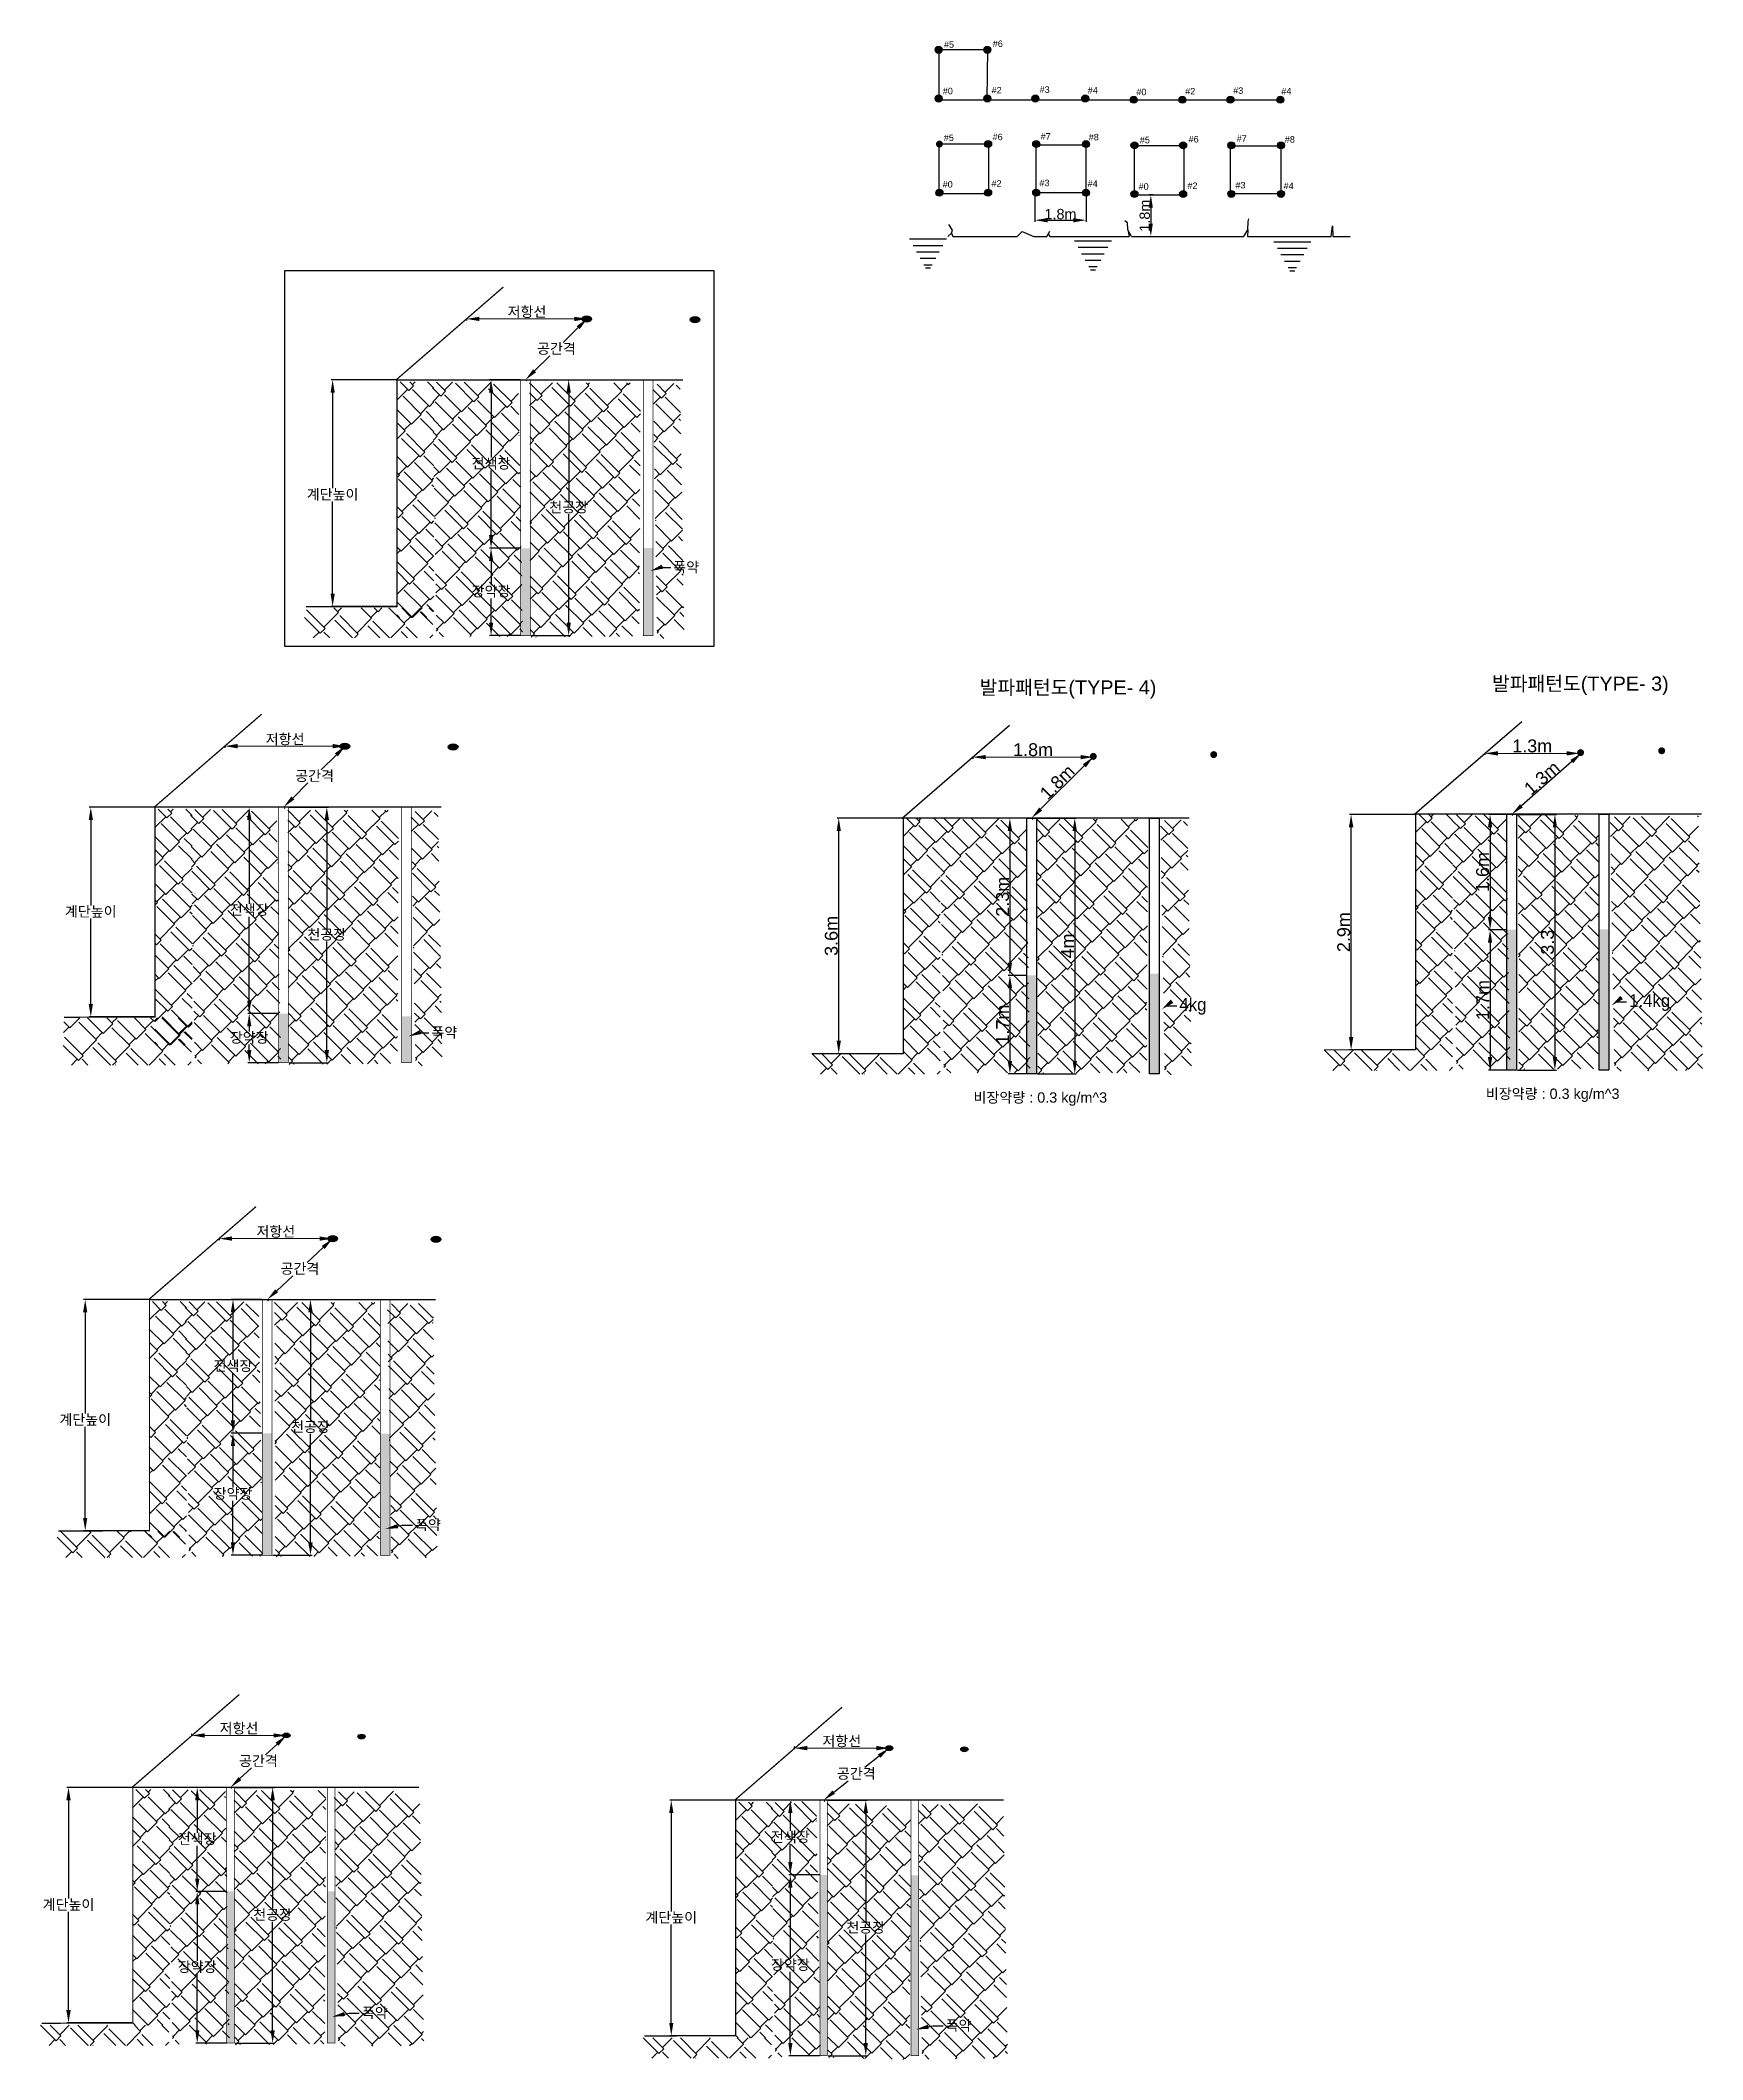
# Model space of a CAD drawing. Header units: millimetres. Extents: x -19 to 11377, y -963 to 606.
# Drawn here: x 10085 to 11377, y -963 to 606 of the extents above; entities that cross this region are included whole.
import ezdxf
from ezdxf import colors
from ezdxf.entities.mleader import LeaderData, LeaderLine
from ezdxf.math import Vec2, Vec3

# ---------------------------------------------------------------- set-up
doc = ezdxf.new("R2010")
doc.units = ezdxf.units.MM
doc.layers.get('Defpoints').update_dxf_attribs({"color": 5})
doc.styles.get("Standard").update_dxf_attribs({"font": 'arial.ttf'})
doc.dimstyles.new('ISO-25', dxfattribs={"dimtxt": 2.5, "dimasz": 2.5, "dimexe": 1.25, "dimexo": 0.625, "dimtad": 1, "dimtxsty": 'Standard', "dimcen": 2.5, "dimadec": 0, "dimazin": 0, "dimtfac": 1, "dimtmove": 0, "dimatfit": 3, "dimfxl": 1, "dimarcsym": 0})
pattern_1 = [(45, (10193.69, -483.662), (16.9727, 47.14634), [10.668, -8.89, 12.446, -5.334, 16.002, -7.112]), (45, (10200.604, -475.49), (16.9727, 47.14634), [8.89, -33.782, 7.112, -10.668]), (45, (10217.263, -461.975), (16.9727, 47.14634), [5.334, -55.118]), (135, (10193.69, -483.662), (-25.77334, 4.40033), [20.447, -64.897]), (135, (10201.233, -476.119), (-25.77334, 4.40033), [20.0025, -65.3415]), (135, (10207.519, -469.832), (-25.77334, 4.40033), [18.669, -66.675]), (135, (10217.263, -461.975), (-25.77334, 4.40033), [20.447, -64.897]), (135, (10221.034, -458.203), (-25.77334, 4.40033), [20.447, -64.897]), (135, (10231.407, -445.945), (-25.77334, 4.40033), [19.558, -65.786])]
pattern_2 = [(45, (10591.74, -480.712), (16.9727, 47.14634), [10.668, -8.89, 12.446, -5.334, 16.002, -7.112]), (45, (10598.655, -472.54), (16.9727, 47.14634), [8.89, -33.782, 7.112, -10.668]), (45, (10615.313, -459.025), (16.9727, 47.14634), [5.334, -55.118]), (135, (10591.74, -480.712), (-25.77334, 4.40033), [20.447, -64.897]), (135, (10599.283, -473.169), (-25.77334, 4.40033), [20.0025, -65.3415]), (135, (10605.57, -466.882), (-25.77334, 4.40033), [18.669, -66.675]), (135, (10615.313, -459.025), (-25.77334, 4.40033), [20.447, -64.897]), (135, (10619.085, -455.253), (-25.77334, 4.40033), [20.447, -64.897]), (135, (10629.457, -442.995), (-25.77334, 4.40033), [19.558, -65.786])]
pattern_3 = [(45, (9799.462, -144.74), (16.9727, 47.14634), [10.668, -8.89, 12.446, -5.334, 16.002, -7.112]), (45, (9806.376, -136.567), (16.9727, 47.14634), [8.89, -33.782, 7.112, -10.668]), (45, (9823.035, -123.052), (16.9727, 47.14634), [5.334, -55.118]), (135, (9799.462, -144.739), (-25.77334, 4.40033), [20.447, -64.897]), (135, (9807.005, -137.196), (-25.77334, 4.40033), [20.0025, -65.3415]), (135, (9813.291, -130.91), (-25.77334, 4.40033), [18.669, -66.675]), (135, (9823.035, -123.052), (-25.77334, 4.40033), [20.447, -64.897]), (135, (9826.806, -119.28), (-25.77334, 4.40033), [20.447, -64.897]), (135, (9837.179, -107.022), (-25.77334, 4.40033), [19.558, -65.786])]
pattern_4 = [(45, (9611.563, -476.664), (16.9727, 47.14634), [10.668, -8.89, 12.446, -5.334, 16.002, -7.112]), (45, (9618.478, -468.492), (16.9727, 47.14634), [8.89, -33.782, 7.112, -10.668]), (45, (9635.136, -454.977), (16.9727, 47.14634), [5.334, -55.118]), (135, (9611.563, -476.664), (-25.77334, 4.40033), [20.447, -64.897]), (135, (9619.106, -469.121), (-25.77334, 4.40033), [20.0025, -65.3415]), (135, (9625.392, -462.835), (-25.77334, 4.40033), [18.669, -66.675]), (135, (9635.136, -454.977), (-25.77334, 4.40033), [20.447, -64.897]), (135, (9638.908, -451.205), (-25.77334, 4.40033), [20.447, -64.897]), (135, (9649.28, -438.947), (-25.77334, 4.40033), [19.558, -65.786])]
pattern_5 = [(45, (9607.2, -859.21), (16.9727, 47.14634), [10.668, -8.89, 12.446, -5.334, 16.002, -7.112]), (45, (9614.115, -851.039), (16.9727, 47.14634), [8.89, -33.782, 7.112, -10.668]), (45, (9630.773, -837.524), (16.9727, 47.14634), [5.334, -55.118]), (135, (9607.2, -859.211), (-25.77334, 4.40033), [20.447, -64.897]), (135, (9614.744, -851.667), (-25.77334, 4.40033), [20.0025, -65.3415]), (135, (9621.03, -845.381), (-25.77334, 4.40033), [18.669, -66.675]), (135, (9630.773, -837.524), (-25.77334, 4.40033), [20.447, -64.897]), (135, (9634.545, -833.752), (-25.77334, 4.40033), [20.447, -64.897]), (135, (9644.917, -821.494), (-25.77334, 4.40033), [19.558, -65.786])]
pattern_6 = [(45, (9594.232, -1238.206), (16.9727, 47.14634), [10.668, -8.89, 12.446, -5.334, 16.002, -7.112]), (45, (9601.146, -1230.034), (16.9727, 47.14634), [8.89, -33.782, 7.112, -10.668]), (45, (9617.805, -1216.519), (16.9727, 47.14634), [5.334, -55.118]), (135, (9594.232, -1238.206), (-25.77334, 4.40033), [20.447, -64.897]), (135, (9601.775, -1230.663), (-25.77334, 4.40033), [20.0025, -65.3415]), (135, (9608.061, -1224.377), (-25.77334, 4.40033), [18.669, -66.675]), (135, (9617.805, -1216.519), (-25.77334, 4.40033), [20.447, -64.897]), (135, (9621.576, -1212.747), (-25.77334, 4.40033), [20.447, -64.897]), (135, (9631.949, -1200.489), (-25.77334, 4.40033), [19.558, -65.786])]
pattern_7 = [(45, (10062.563, -1248.07), (16.9727, 47.14634), [10.668, -8.89, 12.446, -5.334, 16.002, -7.112]), (45, (10069.478, -1239.899), (16.9727, 47.14634), [8.89, -33.782, 7.112, -10.668]), (45, (10086.136, -1226.384), (16.9727, 47.14634), [5.334, -55.118]), (135, (10062.563, -1248.071), (-25.77334, 4.40033), [20.447, -64.897]), (135, (10070.107, -1240.527), (-25.77334, 4.40033), [20.0025, -65.3415]), (135, (10076.393, -1234.241), (-25.77334, 4.40033), [18.669, -66.675]), (135, (10086.136, -1226.384), (-25.77334, 4.40033), [20.447, -64.897]), (135, (10089.908, -1222.612), (-25.77334, 4.40033), [20.447, -64.897]), (135, (10100.28, -1210.354), (-25.77334, 4.40033), [19.558, -65.786])]

msp = doc.modelspace()

# ---------------------------------------------------------------- texts
at = {"color": 0}
for s, height, p in [('#5', 5.04, (10787.275, 600.253)), ('#6', 5.04, (10825.188, 600.856)), ('#0', 5.04, (10786.367, 564.11)), ('#2', 5.04, (10824.281, 564.714)), ('#3', 5.04, (10861.588, 565.175)), ('#4', 5.04, (10898.993, 564.628)), ('#0', 5.04, (10936.749, 563.392)), ('#2', 5.04, (10974.662, 563.995)), ('#3', 5.04, (11011.97, 564.457)), ('#4', 5.04, (11049.374, 563.91)), ('#6', 5.04, (10825.062, 528.399)), ('#7', 5.04, (10862.37, 528.86)), ('#8', 5.04, (10899.774, 528.313)), ('#5', 5.04, (10787.149, 527.795)), ('#5', 5.04, (10939.419, 526.062)), ('#6', 5.04, (10977.333, 526.665)), ('#7', 5.04, (11014.64, 527.127)), ('#8', 5.04, (11052.045, 526.58)), ('#0', 5.04, (10786.242, 491.653)), ('#2', 5.04, (10824.155, 492.256)), ('#3', 5.04, (10861.463, 492.717)), ('#4', 5.04, (10898.867, 492.171)), ('#0', 5.04, (10938.512, 489.919)), ('#2', 5.04, (10976.425, 490.523)), ('#3', 5.04, (11013.733, 490.984)), ('#4', 5.04, (11051.137, 490.437)), ('발파패턴도(TYPE- 4)', 11, (10814.981, 97.823)), ('발파패턴도(TYPE- 3)', 11, (11213.031, 100.773)), ('비장약량 : 0.3 kg/m^ 3', 8, (10810.273, -219.26)), ('비장약량 : 0.3 kg/m^ 3', 8, (11208.323, -216.31))]:
    msp.add_text(s, height=height, dxfattribs=at).set_placement(p)

# ---------------------------------------------------------------- blocks, each defined once
blk = doc.blocks.new('*D90')
at = {"color": 0, "lineweight": -2}
for p, q in [((10466.5, 342.3), (10496.9, 342.3)), ((10495.7, 332.3), (10495.7, 248)), ((10495.7, 153.6), (10495.7, 237.8)), ((10466.5, 143.6), (10496.9, 143.6))]:
    blk.add_line(p, q, dxfattribs=at)
at = {"color": 0}
for points in [[(10497.4, 332.3), (10494, 332.3), (10495.7, 342.3)], [(10494, 153.6), (10497.4, 153.6), (10495.7, 143.6)]]:
    blk.add_solid(points, dxfattribs=at)
at = {"layer": 'Defpoints', "color": 0}
for p in [(10465.9, 342.3), (10465.9, 143.6), (10495.7, 143.6)]:
    blk.add_point(p, dxfattribs=at)
at = {"color": 0, "insert": (10495.7, 242.9), "char_height": 8, "attachment_point": 5, "rotation": 0.001}
blk.add_mtext('천공장', dxfattribs=at)
blk = doc.blocks.new('*D91')
at = {"color": 0, "lineweight": -2}
for p, q in [((10361.7, 342.3), (10311.1, 342.3)), ((10312.3, 332.3), (10312.3, 258)), ((10312.3, 176.2), (10312.3, 247.8)), ((10361.7, 166.2), (10311.1, 166.2))]:
    blk.add_line(p, q, dxfattribs=at)
at = {"color": 0}
for points in [[(10314, 332.3), (10310.7, 332.3), (10312.3, 342.3)], [(10310.7, 176.2), (10314, 176.2), (10312.3, 166.2)]]:
    blk.add_solid(points, dxfattribs=at)
at = {"layer": 'Defpoints', "color": 0}
for p in [(10312.3, 342.3), (10362.3, 342.3), (10362.3, 166.2)]:
    blk.add_point(p, dxfattribs=at)
at = {"color": 0, "insert": (10312.3, 252.9), "char_height": 8, "attachment_point": 5, "rotation": 0.001}
blk.add_mtext('{\\fGulim|c129|p50;계단높이}', dxfattribs=at)
blk = doc.blocks.new('*D92')
at = {"color": 0, "lineweight": -2}
for p, q in [((10457.8, 211.6), (10434.2, 211.6)), ((10435.4, 201.6), (10435.4, 182.7)), ((10435.4, 153.6), (10435.4, 172.5)), ((10458.1, 143.6), (10434.2, 143.6))]:
    blk.add_line(p, q, dxfattribs=at)
at = {"color": 0}
for points in [[(10437.1, 201.6), (10433.8, 201.6), (10435.4, 211.6)], [(10433.8, 153.6), (10437.1, 153.6), (10435.4, 143.6)]]:
    blk.add_solid(points, dxfattribs=at)
at = {"layer": 'Defpoints', "color": 0}
for p in [(10458.1, 211.6), (10435.4, 143.6), (10458.4, 143.6)]:
    blk.add_point(p, dxfattribs=at)
at = {"color": 0, "insert": (10435.4, 177.6), "char_height": 8, "attachment_point": 5, "rotation": 0.001}
blk.add_mtext('장약장', dxfattribs=at)
blk = doc.blocks.new('*D93')
at = {"color": 0, "lineweight": -2}
for p, q in [((10949.7, 485.9), (10946.7, 485.9)), ((10948, 475.9), (10948, 463.7)), ((10933.6, 453.7), (10949.2, 453.7))]:
    blk.add_line(p, q, dxfattribs=at)
at = {"color": 0}
for points in [[(10949.6, 475.9), (10946.3, 475.9), (10948, 485.9)], [(10946.3, 463.7), (10949.6, 463.7), (10948, 453.7)]]:
    blk.add_solid(points, dxfattribs=at)
at = {"layer": 'Defpoints', "color": 0}
for p in [(10950.3, 485.9), (10933, 453.7), (10948, 453.7)]:
    blk.add_point(p, dxfattribs=at)
at = {"color": 0, "insert": (10943.3, 469.8), "char_height": 8, "attachment_point": 5, "rotation": 90}
blk.add_mtext('1.8m', dxfattribs=at)
blk = doc.blocks.new('*D94')
at = {"color": 0, "lineweight": -2}
for p, q in [((10857.8, 486.3), (10857.8, 465)), ((10897.8, 486.3), (10897.8, 465)), ((10867.8, 466.3), (10887.8, 466.3))]:
    blk.add_line(p, q, dxfattribs=at)
at = {"color": 0}
for points in [[(10867.8, 467.9), (10867.8, 464.6), (10857.8, 466.3)], [(10887.8, 464.6), (10887.8, 467.9), (10897.8, 466.3)]]:
    blk.add_solid(points, dxfattribs=at)
at = {"layer": 'Defpoints', "color": 0}
for p in [(10857.8, 486.9), (10897.8, 486.9), (10897.8, 466.3)]:
    blk.add_point(p, dxfattribs=at)
at = {"color": 0, "insert": (10877.8, 471), "char_height": 8, "attachment_point": 5}
blk.add_mtext('1.8m', dxfattribs=at)
blk = doc.blocks.new('*D95')
at = {"color": 0, "lineweight": -2}
for p, q in [((10503.1, 382.9), (10491.3, 371.2)), ((10510.6, 389.5), (10511.1, 389)), ((10469.2, 349.3), (10481, 361)), ((10462.6, 341.8), (10463, 341.4))]:
    blk.add_line(p, q, dxfattribs=at)
at = {"color": 0}
for points in [[(10504.3, 381.7), (10501.9, 384), (10510.2, 389.9)], [(10468.1, 350.5), (10470.4, 348.1), (10462.1, 342.3)]]:
    blk.add_solid(points, dxfattribs=at)
at = {"layer": 'Defpoints', "color": 0}
for p in [(10510.2, 389.9), (10462.1, 342.3), (10462.1, 342.3)]:
    blk.add_point(p, dxfattribs=at)
at = {"color": 0, "insert": (10486.2, 366.1), "char_height": 8, "attachment_point": 5, "rotation": 359.999}
blk.add_mtext('공간격', dxfattribs=at)
blk = doc.blocks.new('*D97')
at = {"color": 0, "lineweight": -2}
for p, q in [((10416.4, 389.3), (10416.4, 388.4)), ((10510.2, 389.3), (10510.2, 388.4))]:
    blk.add_line(p, q, dxfattribs=at)
at = {"color": 0, "lineweight": 5}
blk.add_line((10500.2, 389.6), (10426.4, 389.6), dxfattribs=at)
at = {"color": 0}
for points in [[(10426.4, 391.3), (10426.4, 387.9), (10416.4, 389.6)], [(10500.2, 387.9), (10500.2, 391.3), (10510.2, 389.6)]]:
    blk.add_solid(points, dxfattribs=at)
at = {"layer": 'Defpoints', "color": 0}
for p in [(10416.4, 389.9), (10416.4, 389.6), (10510.2, 389.9)]:
    blk.add_point(p, dxfattribs=at)
at = {"color": 0, "insert": (10463.3, 394.7), "char_height": 8, "attachment_point": 5}
blk.add_mtext('저항선', dxfattribs=at)
blk = doc.blocks.new('*D99')
at = {"color": 0, "lineweight": -2}
for p, q in [((10458.1, 342.3), (10434.2, 342.3)), ((10435.4, 332.3), (10435.4, 282)), ((10435.4, 221.6), (10435.4, 271.8)), ((10458.1, 211.6), (10434.2, 211.6))]:
    blk.add_line(p, q, dxfattribs=at)
at = {"color": 0}
for points in [[(10437.1, 332.3), (10433.8, 332.3), (10435.4, 342.3)], [(10433.8, 221.6), (10437.1, 221.6), (10435.4, 211.6)]]:
    blk.add_solid(points, dxfattribs=at)
at = {"layer": 'Defpoints', "color": 0}
for p in [(10458.4, 342.3), (10435.4, 211.6), (10458.4, 211.6)]:
    blk.add_point(p, dxfattribs=at)
at = {"color": 0, "insert": (10435.4, 276.9), "char_height": 8, "attachment_point": 5, "rotation": 0.001}
blk.add_mtext('전색장', dxfattribs=at)
blk = doc.blocks.new('*D100')
at = {"color": 0, "lineweight": -2}
for p, q in [((10859.7, 1.8), (10890.1, 1.8)), ((10888.9, -8.2), (10888.9, -186.8)), ((10859.7, -196.8), (10890.1, -196.8))]:
    blk.add_line(p, q, dxfattribs=at)
at = {"color": 0}
for points in [[(10890.6, -8.2), (10887.2, -8.2), (10888.9, 1.8)], [(10887.2, -186.8), (10890.6, -186.8), (10888.9, -196.8)]]:
    blk.add_solid(points, dxfattribs=at)
at = {"layer": 'Defpoints', "color": 0}
for p in [(10859.1, 1.8), (10859.1, -196.8), (10888.9, -196.8)]:
    blk.add_point(p, dxfattribs=at)
at = {"color": 0, "insert": (10883.3, -97.5), "char_height": 10, "attachment_point": 5, "rotation": 90}
blk.add_mtext('4m', dxfattribs=at)
blk = doc.blocks.new('*D101')
at = {"color": 0, "lineweight": -2}
for p, q in [((10754.9, 1.8), (10704.3, 1.8)), ((10705.5, -171.2), (10705.5, -8.2)), ((10754.9, -181.2), (10704.3, -181.2))]:
    blk.add_line(p, q, dxfattribs=at)
at = {"color": 0}
for points in [[(10707.2, -8.2), (10703.9, -8.2), (10705.5, 1.8)], [(10703.9, -171.2), (10707.2, -171.2), (10705.5, -181.2)]]:
    blk.add_solid(points, dxfattribs=at)
at = {"layer": 'Defpoints', "color": 0}
for p in [(10705.5, 1.8), (10755.5, 1.8), (10755.5, -181.2)]:
    blk.add_point(p, dxfattribs=at)
at = {"color": 0, "insert": (10699.8, -89.7), "char_height": 10, "attachment_point": 5, "rotation": 90}
blk.add_mtext('3.6m', dxfattribs=at)
blk = doc.blocks.new('*D102')
at = {"color": 0, "lineweight": -2}
for p, q in [((10851.3, -120.4), (10837.2, -120.4)), ((10838.5, -130.4), (10838.5, -186.8)), ((10851.3, -196.8), (10837.2, -196.8))]:
    blk.add_line(p, q, dxfattribs=at)
at = {"color": 0}
for points in [[(10840.2, -130.4), (10836.8, -130.4), (10838.5, -120.4)], [(10836.8, -186.8), (10840.2, -186.8), (10838.5, -196.8)]]:
    blk.add_solid(points, dxfattribs=at)
at = {"layer": 'Defpoints', "color": 0}
for p in [(10851.6, -120.4), (10838.5, -196.8), (10851.6, -196.8)]:
    blk.add_point(p, dxfattribs=at)
at = {"color": 0, "insert": (10832.8, -158.6), "char_height": 10, "attachment_point": 5, "rotation": 90}
blk.add_mtext('1.7m', dxfattribs=at)
blk = doc.blocks.new('*D103')
at = {"color": 0, "lineweight": -2}
for p, q in [((10903.8, 49), (10904.3, 48.6)), ((10896.3, 42.4), (10862.4, 8.8)), ((10855.8, 1.3), (10856.2, 0.9))]:
    blk.add_line(p, q, dxfattribs=at)
at = {"color": 0}
for points in [[(10897.5, 41.2), (10895.1, 43.6), (10903.4, 49.4)], [(10861.3, 10), (10863.6, 7.6), (10855.3, 1.8)]]:
    blk.add_solid(points, dxfattribs=at)
at = {"layer": 'Defpoints', "color": 0}
for p in [(10903.4, 49.4), (10855.3, 1.8), (10855.3, 1.8)]:
    blk.add_point(p, dxfattribs=at)
at = {"color": 0, "insert": (10875.3, 29.7), "char_height": 10, "attachment_point": 5, "rotation": 44.7681}
blk.add_mtext('1.8m', dxfattribs=at)
blk = doc.blocks.new('*D104')
at = {"color": 0, "lineweight": -2}
for p, q in [((10809.6, 48.8), (10809.6, 47.9)), ((10903.4, 48.8), (10903.4, 47.9))]:
    blk.add_line(p, q, dxfattribs=at)
at = {"color": 0, "lineweight": 5}
blk.add_line((10893.4, 49.2), (10819.6, 49.2), dxfattribs=at)
at = {"color": 0}
for points in [[(10819.6, 50.8), (10819.6, 47.5), (10809.6, 49.2)], [(10893.4, 47.5), (10893.4, 50.8), (10903.4, 49.2)]]:
    blk.add_solid(points, dxfattribs=at)
at = {"layer": 'Defpoints', "color": 0}
for p in [(10809.6, 49.4), (10809.6, 49.2), (10903.4, 49.4)]:
    blk.add_point(p, dxfattribs=at)
at = {"color": 0, "insert": (10856.5, 54.9), "char_height": 10, "attachment_point": 5}
blk.add_mtext('1.8m', dxfattribs=at)
blk = doc.blocks.new('*D105')
at = {"color": 0, "lineweight": -2}
for p, q in [((10851.3, 1.8), (10837.2, 1.8)), ((10838.5, -8.2), (10838.5, -110.4)), ((10851.3, -120.4), (10837.2, -120.4))]:
    blk.add_line(p, q, dxfattribs=at)
at = {"color": 0}
for points in [[(10840.2, -8.2), (10836.8, -8.2), (10838.5, 1.8)], [(10836.8, -110.4), (10840.2, -110.4), (10838.5, -120.4)]]:
    blk.add_solid(points, dxfattribs=at)
at = {"layer": 'Defpoints', "color": 0}
for p in [(10851.6, 1.8), (10838.5, -120.4), (10851.6, -120.4)]:
    blk.add_point(p, dxfattribs=at)
at = {"color": 0, "insert": (10832.8, -59.3), "char_height": 10, "attachment_point": 5, "rotation": 90}
blk.add_mtext('2.3m', dxfattribs=at)
blk = doc.blocks.new('*D106')
at = {"color": 0, "lineweight": -2}
for p, q in [((11232.8, 4.7), (11263.2, 4.7)), ((11261.9, -5.3), (11261.9, -183.9)), ((11232.8, -193.9), (11263.2, -193.9))]:
    blk.add_line(p, q, dxfattribs=at)
at = {"color": 0}
for points in [[(11263.6, -5.3), (11260.3, -5.3), (11261.9, 4.7)], [(11260.3, -183.9), (11263.6, -183.9), (11261.9, -193.9)]]:
    blk.add_solid(points, dxfattribs=at)
at = {"layer": 'Defpoints', "color": 0}
for p in [(11232.2, 4.7), (11232.2, -193.9), (11261.9, -193.9)]:
    blk.add_point(p, dxfattribs=at)
at = {"color": 0, "insert": (11256.2, -94.6), "char_height": 10, "attachment_point": 5, "rotation": 90}
blk.add_mtext('3.3', dxfattribs=at)
blk = doc.blocks.new('*D107')
at = {"color": 0, "lineweight": -2}
for p, q in [((11152.9, 4.7), (11102.3, 4.7)), ((11103.6, -168.3), (11103.6, -5.3)), ((11152.9, -178.3), (11102.3, -178.3))]:
    blk.add_line(p, q, dxfattribs=at)
at = {"color": 0}
for points in [[(11105.3, -5.3), (11101.9, -5.3), (11103.6, 4.7)], [(11101.9, -168.3), (11105.3, -168.3), (11103.6, -178.3)]]:
    blk.add_solid(points, dxfattribs=at)
at = {"layer": 'Defpoints', "color": 0}
for p in [(11103.6, 4.7), (11153.5, 4.7), (11153.5, -178.3)]:
    blk.add_point(p, dxfattribs=at)
at = {"color": 0, "insert": (11097.9, -86.8), "char_height": 10, "attachment_point": 5, "rotation": 90}
blk.add_mtext('2.9m', dxfattribs=at)
blk = doc.blocks.new('*D108')
at = {"color": 0, "lineweight": -2}
for p, q in [((11224.3, -85), (11210.3, -85)), ((11211.6, -95), (11211.6, -183.9)), ((11224.3, -193.9), (11210.3, -193.9))]:
    blk.add_line(p, q, dxfattribs=at)
at = {"color": 0}
for points in [[(11213.2, -95), (11209.9, -95), (11211.6, -85)], [(11209.9, -183.9), (11213.2, -183.9), (11211.6, -193.9)]]:
    blk.add_solid(points, dxfattribs=at)
at = {"layer": 'Defpoints', "color": 0}
for p in [(11224.6, -85), (11211.6, -193.9), (11224.6, -193.9)]:
    blk.add_point(p, dxfattribs=at)
at = {"color": 0, "insert": (11205.9, -139.5), "char_height": 10, "attachment_point": 5, "rotation": 90}
blk.add_mtext('1.7m', dxfattribs=at)
blk = doc.blocks.new('*D109')
at = {"color": 0, "lineweight": -2}
for p, q in [((11283.1, 51.9), (11283.5, 51.5)), ((11275.1, 45.8), (11235.9, 11.3)), ((11228.8, 4.3), (11229.2, 3.8))]:
    blk.add_line(p, q, dxfattribs=at)
at = {"color": 0}
for points in [[(11276.2, 44.5), (11274, 47), (11282.7, 52.4)], [(11234.8, 12.6), (11237, 10.1), (11228.4, 4.7)]]:
    blk.add_solid(points, dxfattribs=at)
at = {"layer": 'Defpoints', "color": 0}
for p in [(11282.7, 52.4), (11228.4, 4.7), (11228.4, 4.7)]:
    blk.add_point(p, dxfattribs=at)
at = {"color": 0, "insert": (11251.8, 32.9), "char_height": 10, "attachment_point": 5, "rotation": 41.2932}
blk.add_mtext('1.3m', dxfattribs=at)
blk = doc.blocks.new('*D110')
at = {"color": 0, "lineweight": -2}
for p, q in [((11207.6, 51.8), (11207.6, 50.9)), ((11281, 51.8), (11281, 50.9))]:
    blk.add_line(p, q, dxfattribs=at)
at = {"color": 0, "lineweight": 5}
blk.add_line((11271, 52.1), (11217.6, 52.1), dxfattribs=at)
at = {"color": 0}
for points in [[(11217.6, 53.8), (11217.6, 50.4), (11207.6, 52.1)], [(11271, 50.4), (11271, 53.8), (11281, 52.1)]]:
    blk.add_solid(points, dxfattribs=at)
at = {"layer": 'Defpoints', "color": 0}
for p in [(11207.6, 52.4), (11207.6, 52.1), (11281, 52.4)]:
    blk.add_point(p, dxfattribs=at)
at = {"color": 0, "insert": (11244.3, 57.8), "char_height": 10, "attachment_point": 5}
blk.add_mtext('1.3m', dxfattribs=at)
blk = doc.blocks.new('*D111')
at = {"color": 0, "lineweight": -2}
for p, q in [((11224.3, 4.7), (11210.3, 4.7)), ((11211.6, -5.3), (11211.6, -75)), ((11224.3, -85), (11210.3, -85))]:
    blk.add_line(p, q, dxfattribs=at)
at = {"color": 0}
for points in [[(11213.2, -5.3), (11209.9, -5.3), (11211.6, 4.7)], [(11209.9, -75), (11213.2, -75), (11211.6, -85)]]:
    blk.add_solid(points, dxfattribs=at)
at = {"layer": 'Defpoints', "color": 0}
for p in [(11224.6, 4.7), (11211.6, -85), (11224.6, -85)]:
    blk.add_point(p, dxfattribs=at)
at = {"color": 0, "insert": (11205.8, -40.1), "char_height": 10, "attachment_point": 5, "rotation": 90}
blk.add_mtext('1.6m', dxfattribs=at)
blk = doc.blocks.new('*D112')
at = {"color": 0, "lineweight": -2}
for p, q in [((10278.6, 10.3), (10309, 10.3)), ((10307.8, 0.3), (10307.8, -83.9)), ((10307.8, -178.3), (10307.8, -94.1)), ((10278.6, -188.3), (10309, -188.3))]:
    blk.add_line(p, q, dxfattribs=at)
at = {"color": 0}
for points in [[(10309.5, 0.3), (10306.1, 0.3), (10307.8, 10.3)], [(10306.1, -178.3), (10309.5, -178.3), (10307.8, -188.3)]]:
    blk.add_solid(points, dxfattribs=at)
at = {"layer": 'Defpoints', "color": 0}
for p in [(10278, 10.3), (10278, -188.3), (10307.8, -188.3)]:
    blk.add_point(p, dxfattribs=at)
at = {"color": 0, "insert": (10307.8, -89), "char_height": 8, "attachment_point": 5, "rotation": 0.001}
blk.add_mtext('천공장', dxfattribs=at)
blk = doc.blocks.new('*D113')
at = {"color": 0, "lineweight": -2}
for p, q in [((10173.8, 10.3), (10123.2, 10.3)), ((10124.4, 0.3), (10124.4, -66.1)), ((10124.4, -142.7), (10124.4, -76.3)), ((10173.8, -152.7), (10123.2, -152.7))]:
    blk.add_line(p, q, dxfattribs=at)
at = {"color": 0}
for points in [[(10126.1, 0.3), (10122.8, 0.3), (10124.4, 10.3)], [(10122.8, -142.7), (10126.1, -142.7), (10124.4, -152.7)]]:
    blk.add_solid(points, dxfattribs=at)
at = {"layer": 'Defpoints', "color": 0}
for p in [(10124.4, 10.3), (10174.4, 10.3), (10174.4, -152.7)]:
    blk.add_point(p, dxfattribs=at)
at = {"color": 0, "insert": (10124.4, -71.2), "char_height": 8, "attachment_point": 5, "rotation": 0.001}
blk.add_mtext('{\\fGulim|c129|p50;계단높이}', dxfattribs=at)
blk = doc.blocks.new('*D114')
at = {"color": 0, "lineweight": -2}
for p, q in [((10270.2, -149.9), (10246.3, -149.9)), ((10247.5, -159.9), (10247.5, -164)), ((10247.5, -178.3), (10247.5, -174.2)), ((10270.2, -188.3), (10246.3, -188.3))]:
    blk.add_line(p, q, dxfattribs=at)
at = {"color": 0}
for points in [[(10249.2, -159.9), (10245.9, -159.9), (10247.5, -149.9)], [(10245.9, -178.3), (10249.2, -178.3), (10247.5, -188.3)]]:
    blk.add_solid(points, dxfattribs=at)
at = {"layer": 'Defpoints', "color": 0}
for p in [(10270.5, -149.9), (10247.5, -188.3), (10270.5, -188.3)]:
    blk.add_point(p, dxfattribs=at)
at = {"color": 0, "insert": (10247.5, -169.1), "char_height": 8, "attachment_point": 5, "rotation": 0.001}
blk.add_mtext('장약장', dxfattribs=at)
blk = doc.blocks.new('*D115')
at = {"color": 0, "lineweight": -2}
for p, q in [((10315.2, 50.9), (10303.4, 39.2)), ((10322.7, 57.5), (10323.2, 57.1)), ((10281.3, 17.4), (10293.1, 29.1)), ((10274.7, 9.9), (10275.1, 9.4))]:
    blk.add_line(p, q, dxfattribs=at)
at = {"color": 0}
for points in [[(10316.4, 49.8), (10314, 52.1), (10322.3, 58)], [(10280.2, 18.6), (10282.5, 16.2), (10274.2, 10.3)]]:
    blk.add_solid(points, dxfattribs=at)
at = {"layer": 'Defpoints', "color": 0}
for p in [(10322.3, 58), (10274.2, 10.3), (10274.2, 10.3)]:
    blk.add_point(p, dxfattribs=at)
at = {"color": 0, "insert": (10298.3, 34.2), "char_height": 8, "attachment_point": 5, "rotation": 359.999}
blk.add_mtext('공간격', dxfattribs=at)
blk = doc.blocks.new('*D116')
at = {"color": 0, "lineweight": -2}
for p, q in [((10228.5, 57.4), (10228.5, 56.4)), ((10322.3, 57.4), (10322.3, 56.4))]:
    blk.add_line(p, q, dxfattribs=at)
at = {"color": 0, "lineweight": 5}
blk.add_line((10312.3, 57.7), (10238.5, 57.7), dxfattribs=at)
at = {"color": 0}
for points in [[(10238.5, 59.4), (10238.5, 56), (10228.5, 57.7)], [(10312.3, 56), (10312.3, 59.4), (10322.3, 57.7)]]:
    blk.add_solid(points, dxfattribs=at)
at = {"layer": 'Defpoints', "color": 0}
for p in [(10228.5, 58), (10228.5, 57.7), (10322.3, 58)]:
    blk.add_point(p, dxfattribs=at)
at = {"color": 0, "insert": (10275.4, 62.8), "char_height": 8, "attachment_point": 5}
blk.add_mtext('저항선', dxfattribs=at)
blk = doc.blocks.new('*D117')
at = {"color": 0, "lineweight": -2}
for p, q in [((10270.2, 10.3), (10246.3, 10.3)), ((10247.5, 0.3), (10247.5, -64.7)), ((10247.5, -139.9), (10247.5, -74.8)), ((10270.2, -149.9), (10246.3, -149.9))]:
    blk.add_line(p, q, dxfattribs=at)
at = {"color": 0}
for points in [[(10249.2, 0.3), (10245.9, 0.3), (10247.5, 10.3)], [(10245.9, -139.9), (10249.2, -139.9), (10247.5, -149.9)]]:
    blk.add_solid(points, dxfattribs=at)
at = {"layer": 'Defpoints', "color": 0}
for p in [(10270.5, 10.3), (10247.5, -149.9), (10270.5, -149.9)]:
    blk.add_point(p, dxfattribs=at)
at = {"color": 0, "insert": (10247.5, -69.8), "char_height": 8, "attachment_point": 5, "rotation": 0.001}
blk.add_mtext('전색장', dxfattribs=at)
blk = doc.blocks.new('*D118')
at = {"color": 0, "lineweight": -2}
for p, q in [((10265.9, -372.2), (10296.4, -372.2)), ((10295.1, -382.2), (10295.1, -466.4)), ((10295.1, -560.8), (10295.1, -476.6)), ((10265.9, -570.8), (10296.4, -570.8))]:
    blk.add_line(p, q, dxfattribs=at)
at = {"color": 0}
for points in [[(10296.8, -382.2), (10293.4, -382.2), (10295.1, -372.2)], [(10293.4, -560.8), (10296.8, -560.8), (10295.1, -570.8)]]:
    blk.add_solid(points, dxfattribs=at)
at = {"layer": 'Defpoints', "color": 0}
for p in [(10265.3, -372.2), (10265.3, -570.8), (10295.1, -570.8)]:
    blk.add_point(p, dxfattribs=at)
at = {"color": 0, "insert": (10295.1, -471.5), "char_height": 8, "attachment_point": 5, "rotation": 0.001}
blk.add_mtext('천공장', dxfattribs=at)
blk = doc.blocks.new('*D119')
at = {"color": 0, "lineweight": -2}
for p, q in [((10169.4, -372.2), (10118.8, -372.2)), ((10120.1, -382.2), (10120.1, -460.8)), ((10120.1, -541.8), (10120.1, -471)), ((10169.4, -551.8), (10118.8, -551.8))]:
    blk.add_line(p, q, dxfattribs=at)
at = {"color": 0}
for points in [[(10121.7, -382.2), (10118.4, -382.2), (10120.1, -372.2)], [(10118.4, -541.8), (10121.7, -541.8), (10120.1, -551.8)]]:
    blk.add_solid(points, dxfattribs=at)
at = {"layer": 'Defpoints', "color": 0}
for p in [(10120.1, -372.2), (10170, -372.2), (10170, -551.8)]:
    blk.add_point(p, dxfattribs=at)
at = {"color": 0, "insert": (10120.1, -465.9), "char_height": 8, "attachment_point": 5, "rotation": 0.001}
blk.add_mtext('{\\fGulim|c129|p50;계단높이}', dxfattribs=at)
blk = doc.blocks.new('*D120')
at = {"color": 0, "lineweight": -2}
for p, q in [((10257.5, -476), (10233.6, -476)), ((10234.9, -486), (10234.9, -518.3)), ((10234.9, -560.8), (10234.9, -528.5)), ((10257.5, -570.8), (10233.6, -570.8))]:
    blk.add_line(p, q, dxfattribs=at)
at = {"color": 0}
for points in [[(10236.5, -486), (10233.2, -486), (10234.9, -476)], [(10233.2, -560.8), (10236.5, -560.8), (10234.9, -570.8)]]:
    blk.add_solid(points, dxfattribs=at)
at = {"layer": 'Defpoints', "color": 0}
for p in [(10257.8, -476), (10234.9, -570.8), (10257.8, -570.8)]:
    blk.add_point(p, dxfattribs=at)
at = {"color": 0, "insert": (10234.9, -523.4), "char_height": 8, "attachment_point": 5, "rotation": 0.001}
blk.add_mtext('장약장', dxfattribs=at)
blk = doc.blocks.new('*D121')
at = {"color": 0, "lineweight": -2}
for p, q in [((10312.7, -325.4), (10313.2, -325.9)), ((10305, -331.8), (10292.4, -343.5)), ((10268.9, -365.4), (10281.5, -353.7)), ((10262, -372.7), (10262.4, -373.1))]:
    blk.add_line(p, q, dxfattribs=at)
at = {"color": 0}
for points in [[(10306.1, -333), (10303.9, -330.5), (10312.3, -324.9)], [(10267.7, -364.2), (10270, -366.6), (10261.6, -372.2)]]:
    blk.add_solid(points, dxfattribs=at)
at = {"layer": 'Defpoints', "color": 0}
for p in [(10312.3, -324.9), (10261.6, -372.2), (10261.6, -372.2)]:
    blk.add_point(p, dxfattribs=at)
at = {"color": 0, "insert": (10286.9, -348.6), "char_height": 8, "attachment_point": 5, "rotation": 359.999}
blk.add_mtext('공간격', dxfattribs=at)
blk = doc.blocks.new('*D122')
at = {"color": 0, "lineweight": -2}
for p, q in [((10224.1, -325.2), (10224.1, -326.1)), ((10312.3, -324.3), (10312.3, -323.6))]:
    blk.add_line(p, q, dxfattribs=at)
at = {"color": 0, "lineweight": 5}
blk.add_line((10302.3, -324.9), (10234.1, -324.9), dxfattribs=at)
at = {"color": 0}
for points in [[(10234.1, -323.2), (10234.1, -326.5), (10224.1, -324.9)], [(10302.3, -326.5), (10302.3, -323.2), (10312.3, -324.9)]]:
    blk.add_solid(points, dxfattribs=at)
at = {"layer": 'Defpoints', "color": 0}
for p in [(10224.1, -324.6), (10224.1, -324.9), (10312.3, -324.9)]:
    blk.add_point(p, dxfattribs=at)
at = {"color": 0, "insert": (10268.2, -319.8), "char_height": 8, "attachment_point": 5}
blk.add_mtext('저항선', dxfattribs=at)
blk = doc.blocks.new('*D123')
at = {"color": 0, "lineweight": -2}
for p, q in [((10257.5, -372.2), (10233.6, -372.2)), ((10234.9, -382.2), (10234.9, -419.1)), ((10234.9, -466.1), (10234.9, -429.2)), ((10257.5, -476.1), (10233.6, -476.1))]:
    blk.add_line(p, q, dxfattribs=at)
at = {"color": 0}
for points in [[(10236.5, -382.2), (10233.2, -382.2), (10234.9, -372.2)], [(10233.2, -466.1), (10236.5, -466.1), (10234.9, -476.1)]]:
    blk.add_solid(points, dxfattribs=at)
at = {"layer": 'Defpoints', "color": 0}
for p in [(10257.8, -372.2), (10234.9, -476.1), (10257.8, -476.1)]:
    blk.add_point(p, dxfattribs=at)
at = {"color": 0, "insert": (10234.9, -424.1), "char_height": 8, "attachment_point": 5, "rotation": 0.001}
blk.add_mtext('전색장', dxfattribs=at)
blk = doc.blocks.new('*D124')
at = {"color": 0, "lineweight": -2}
for p, q in [((10236.5, -751.2), (10266.9, -751.2)), ((10265.7, -761.2), (10265.7, -845.4)), ((10265.7, -939.8), (10265.7, -855.6)), ((10236.5, -949.8), (10266.9, -949.8))]:
    blk.add_line(p, q, dxfattribs=at)
at = {"color": 0}
for points in [[(10267.4, -761.2), (10264, -761.2), (10265.7, -751.2)], [(10264, -939.8), (10267.4, -939.8), (10265.7, -949.8)]]:
    blk.add_solid(points, dxfattribs=at)
at = {"layer": 'Defpoints', "color": 0}
for p in [(10235.9, -751.2), (10235.9, -949.8), (10265.7, -949.8)]:
    blk.add_point(p, dxfattribs=at)
at = {"color": 0, "insert": (10265.7, -850.5), "char_height": 8, "attachment_point": 5, "rotation": 0.001}
blk.add_mtext('천공장', dxfattribs=at)
blk = doc.blocks.new('*D125')
at = {"color": 0, "lineweight": -2}
for p, q in [((10156.4, -751.2), (10105.9, -751.2)), ((10107.1, -761.2), (10107.1, -837.6)), ((10107.1, -924.2), (10107.1, -847.8)), ((10156.4, -934.2), (10105.9, -934.2))]:
    blk.add_line(p, q, dxfattribs=at)
at = {"color": 0}
for points in [[(10108.8, -761.2), (10105.4, -761.2), (10107.1, -751.2)], [(10105.4, -924.2), (10108.8, -924.2), (10107.1, -934.2)]]:
    blk.add_solid(points, dxfattribs=at)
at = {"layer": 'Defpoints', "color": 0}
for p in [(10107.1, -751.2), (10157.1, -751.2), (10157.1, -934.2)]:
    blk.add_point(p, dxfattribs=at)
at = {"color": 0, "insert": (10107.1, -842.7), "char_height": 8, "attachment_point": 5, "rotation": 0.001}
blk.add_mtext('{\\fGulim|c129|p50;계단높이}', dxfattribs=at)
blk = doc.blocks.new('*D126')
at = {"color": 0, "lineweight": -2}
for p, q in [((10229.8, -832.1), (10205.9, -832.1)), ((10207.1, -842.1), (10207.1, -885.9)), ((10207.1, -939.8), (10207.1, -896.1)), ((10229.8, -949.8), (10205.9, -949.8))]:
    blk.add_line(p, q, dxfattribs=at)
at = {"color": 0}
for points in [[(10208.8, -842.1), (10205.5, -842.1), (10207.1, -832.1)], [(10205.5, -939.8), (10208.8, -939.8), (10207.1, -949.8)]]:
    blk.add_solid(points, dxfattribs=at)
at = {"layer": 'Defpoints', "color": 0}
for p in [(10230.1, -832.1), (10207.1, -949.8), (10230.1, -949.8)]:
    blk.add_point(p, dxfattribs=at)
at = {"color": 0, "insert": (10207.1, -891), "char_height": 8, "attachment_point": 5, "rotation": 0.001}
blk.add_mtext('장약장', dxfattribs=at)
blk = doc.blocks.new('*D127')
at = {"color": 0, "lineweight": -2}
for p, q in [((10269.1, -717.6), (10260.2, -725.9)), ((10276.8, -711.3), (10277.2, -711.7)), ((10240.3, -744.4), (10249.2, -736.1)), ((10233.4, -751.7), (10233.8, -752.1))]:
    blk.add_line(p, q, dxfattribs=at)
at = {"color": 0}
for points in [[(10270.2, -718.9), (10267.9, -716.4), (10276.4, -710.8)], [(10239.2, -743.2), (10241.4, -745.6), (10233, -751.2)]]:
    blk.add_solid(points, dxfattribs=at)
at = {"layer": 'Defpoints', "color": 0}
for p in [(10276.4, -710.8), (10233, -751.2), (10233, -751.2)]:
    blk.add_point(p, dxfattribs=at)
at = {"color": 0, "insert": (10254.7, -731), "char_height": 8, "attachment_point": 5, "rotation": 359.999}
blk.add_mtext('공간격', dxfattribs=at)
blk = doc.blocks.new('*D128')
at = {"color": 0, "lineweight": -2}
for p, q in [((10202.8, -710.7), (10202.8, -709.6)), ((10276.4, -710.2), (10276.4, -709.6))]:
    blk.add_line(p, q, dxfattribs=at)
at = {"color": 0, "lineweight": 5}
blk.add_line((10266.4, -710.8), (10212.8, -710.8), dxfattribs=at)
at = {"color": 0}
for points in [[(10212.8, -709.2), (10212.8, -712.5), (10202.8, -710.8)], [(10266.4, -712.5), (10266.4, -709.2), (10276.4, -710.8)]]:
    blk.add_solid(points, dxfattribs=at)
at = {"layer": 'Defpoints', "color": 0}
for p in [(10202.8, -710.8), (10202.8, -711.4), (10276.4, -710.8)]:
    blk.add_point(p, dxfattribs=at)
at = {"color": 0, "insert": (10239.6, -705.7), "char_height": 8, "attachment_point": 5}
blk.add_mtext('저항선', dxfattribs=at)
blk = doc.blocks.new('*D129')
at = {"color": 0, "lineweight": -2}
for p, q in [((10229.8, -751.2), (10205.9, -751.2)), ((10207.1, -761.2), (10207.1, -786.6)), ((10207.1, -822), (10207.1, -796.7)), ((10229.8, -832), (10205.9, -832))]:
    blk.add_line(p, q, dxfattribs=at)
at = {"color": 0}
for points in [[(10208.8, -761.2), (10205.5, -761.2), (10207.1, -751.2)], [(10205.5, -822), (10208.8, -822), (10207.1, -832)]]:
    blk.add_solid(points, dxfattribs=at)
at = {"layer": 'Defpoints', "color": 0}
for p in [(10230.1, -751.2), (10207.1, -832), (10230.1, -832)]:
    blk.add_point(p, dxfattribs=at)
at = {"color": 0, "insert": (10207.1, -791.6), "char_height": 8, "attachment_point": 5, "rotation": 0.001}
blk.add_mtext('전색장', dxfattribs=at)
blk = doc.blocks.new('*D130')
at = {"color": 0, "lineweight": -2}
for p, q in [((10697.3, -761.1), (10727.7, -761.1)), ((10726.5, -771.1), (10726.5, -855.3)), ((10726.5, -949.7), (10726.5, -865.5)), ((10697.3, -959.7), (10727.7, -959.7))]:
    blk.add_line(p, q, dxfattribs=at)
at = {"color": 0}
for points in [[(10728.2, -771.1), (10724.8, -771.1), (10726.5, -761.1)], [(10724.8, -949.7), (10728.2, -949.7), (10726.5, -959.7)]]:
    blk.add_solid(points, dxfattribs=at)
at = {"layer": 'Defpoints', "color": 0}
for p in [(10696.7, -761.1), (10696.7, -959.7), (10726.5, -959.7)]:
    blk.add_point(p, dxfattribs=at)
at = {"color": 0, "insert": (10726.5, -860.4), "char_height": 8, "attachment_point": 5, "rotation": 0.001}
blk.add_mtext('천공장', dxfattribs=at)
blk = doc.blocks.new('*D131')
at = {"color": 0, "lineweight": -2}
for p, q in [((10624.8, -761.1), (10574.2, -761.1)), ((10575.4, -771.1), (10575.4, -847.5)), ((10575.4, -934.1), (10575.4, -857.7)), ((10624.8, -944.1), (10574.2, -944.1))]:
    blk.add_line(p, q, dxfattribs=at)
at = {"color": 0}
for points in [[(10577.1, -771.1), (10573.8, -771.1), (10575.4, -761.1)], [(10573.8, -934.1), (10577.1, -934.1), (10575.4, -944.1)]]:
    blk.add_solid(points, dxfattribs=at)
at = {"layer": 'Defpoints', "color": 0}
for p in [(10575.4, -761.1), (10625.4, -761.1), (10625.4, -944.1)]:
    blk.add_point(p, dxfattribs=at)
at = {"color": 0, "insert": (10575.4, -852.6), "char_height": 8, "attachment_point": 5, "rotation": 0.001}
blk.add_mtext('{\\fGulim|c129|p50;계단높이}', dxfattribs=at)
blk = doc.blocks.new('*D132')
at = {"color": 0, "lineweight": -2}
for p, q in [((10690.3, -819.1), (10666.7, -819.1)), ((10667.9, -829.1), (10667.9, -884.3)), ((10667.9, -949.7), (10667.9, -894.5)), ((10690.6, -959.7), (10666.7, -959.7))]:
    blk.add_line(p, q, dxfattribs=at)
at = {"color": 0}
for points in [[(10669.6, -829.1), (10666.3, -829.1), (10667.9, -819.1)], [(10666.3, -949.7), (10669.6, -949.7), (10667.9, -959.7)]]:
    blk.add_solid(points, dxfattribs=at)
at = {"layer": 'Defpoints', "color": 0}
for p in [(10690.6, -819.1), (10667.9, -959.7), (10690.9, -959.7)]:
    blk.add_point(p, dxfattribs=at)
at = {"color": 0, "insert": (10667.9, -889.4), "char_height": 8, "attachment_point": 5, "rotation": 0.001}
blk.add_mtext('장약장', dxfattribs=at)
blk = doc.blocks.new('*D133')
at = {"color": 0, "lineweight": -2}
for p, q in [((10745.1, -721.2), (10745.5, -721.7)), ((10736.9, -726.9), (10725.7, -735.8)), ((10701.6, -754.9), (10712.8, -746)), ((10694.2, -761.6), (10694.6, -762.1))]:
    blk.add_line(p, q, dxfattribs=at)
at = {"color": 0}
for points in [[(10737.9, -728.2), (10735.8, -725.6), (10744.7, -720.7)], [(10700.6, -753.6), (10702.6, -756.2), (10693.8, -761.1)]]:
    blk.add_solid(points, dxfattribs=at)
at = {"layer": 'Defpoints', "color": 0}
for p in [(10744.7, -720.7), (10693.8, -761.1), (10693.8, -761.1)]:
    blk.add_point(p, dxfattribs=at)
at = {"color": 0, "insert": (10719.2, -740.9), "char_height": 8, "attachment_point": 5, "rotation": 359.999}
blk.add_mtext('공간격', dxfattribs=at)
blk = doc.blocks.new('*D134')
at = {"color": 0, "lineweight": -2}
for p, q in [((10671.1, -720.6), (10671.1, -719.4)), ((10744.7, -720.1), (10744.7, -719.4))]:
    blk.add_line(p, q, dxfattribs=at)
at = {"color": 0, "lineweight": 5}
blk.add_line((10734.7, -720.7), (10681.1, -720.7), dxfattribs=at)
at = {"color": 0}
for points in [[(10681.1, -719), (10681.1, -722.4), (10671.1, -720.7)], [(10734.7, -722.4), (10734.7, -719), (10744.7, -720.7)]]:
    blk.add_solid(points, dxfattribs=at)
at = {"layer": 'Defpoints', "color": 0}
for p in [(10671.1, -720.7), (10671.1, -721.2), (10744.7, -720.7)]:
    blk.add_point(p, dxfattribs=at)
at = {"color": 0, "insert": (10707.9, -715.6), "char_height": 8, "attachment_point": 5}
blk.add_mtext('저항선', dxfattribs=at)
blk = doc.blocks.new('*D135')
at = {"color": 0, "lineweight": -2}
for p, q in [((10690.6, -761.1), (10666.7, -761.1)), ((10667.9, -771.1), (10667.9, -785)), ((10667.9, -809.1), (10667.9, -795.1)), ((10690.6, -819.1), (10666.7, -819.1))]:
    blk.add_line(p, q, dxfattribs=at)
at = {"color": 0}
for points in [[(10669.6, -771.1), (10666.3, -771.1), (10667.9, -761.1)], [(10666.3, -809.1), (10669.6, -809.1), (10667.9, -819.1)]]:
    blk.add_solid(points, dxfattribs=at)
at = {"layer": 'Defpoints', "color": 0}
for p in [(10690.9, -761.1), (10667.9, -819.1), (10690.9, -819.1)]:
    blk.add_point(p, dxfattribs=at)
at = {"color": 0, "insert": (10667.9, -790.1), "char_height": 8, "attachment_point": 5, "rotation": 0.001}
blk.add_mtext('전색장', dxfattribs=at)

# ---------------------------------------------------------------- dimensions: what is measured, and where the dimension line sits
at = {"color": 0}
dim = msp.add_linear_dim(base=(10897.835, 466.267), p1=(10857.763, 486.879), p2=(10897.835, 486.899), text='1.8m', dimstyle='ISO-25', override={"dimtxt": 8, "dimasz": 10}, dxfattribs=at)
dim.commit()
dim.dimension.update_dxf_attribs({"geometry": '*D94', "text_midpoint": (10877.799, 470.976)})
for base, p1, p2, text, override, picture, middle in [((10947.975, 453.713), (10950.318, 485.882), (10933.018, 453.713), '1.8m', {"dimtxt": 8, "dimasz": 10}, '*D93', (10943.266, 469.798)), ((10838.491, -120.391), (10851.586, 1.788), (10851.586, -120.391), '2.3m', {"dimtxt": 10, "dimasz": 10, "dimexo": 0.3}, '*D105', (10832.761, -59.301)), ((10888.887, -196.838), (10859.093, 1.788), (10859.093, -196.838), '4m', {"dimtxt": 10, "dimasz": 10}, '*D100', (10883.262, -97.525)), ((11211.554, -85.015), (11224.649, 4.738), (11224.649, -85.015), '1.6m', {"dimtxt": 10, "dimasz": 10, "dimexo": 0.3}, '*D111', (11205.824, -40.138)), ((11261.949, -193.888), (11232.155, 4.738), (11232.155, -193.888), '3.3', {"dimtxt": 10, "dimasz": 10}, '*D106', (11256.219, -94.575)), ((11211.554, -193.888), (11224.649, -85.015), (11224.649, -193.888), '1.7m', {"dimtxt": 10, "dimasz": 10, "dimexo": 0.3}, '*D108', (11205.909, -139.451)), ((10838.491, -196.838), (10851.586, -120.391), (10851.586, -196.838), '1.7m', {"dimtxt": 10, "dimasz": 10, "dimexo": 0.3}, '*D102', (10832.846, -158.614))]:
    dim = msp.add_linear_dim(base=base, p1=p1, p2=p2, angle=90, text=text, dimstyle='ISO-25', override=override, dxfattribs=at)
    dim.commit()
    dim.dimension.update_dxf_attribs({"geometry": picture, "text_midpoint": middle})
for base, p1, p2, text, override, picture, middle in [((10416.379, 389.613), (10510.182, 389.908), (10416.379, 389.908), '저항선', {"dimtxt": 8, "dimasz": 10, "dimlwd": 5}, '*D97', (10463.28, 394.706)), ((10228.48, 57.688), (10322.283, 57.983), (10228.48, 57.983), '저항선', {"dimtxt": 8, "dimasz": 10, "dimlwd": 5}, '*D116', (10275.381, 62.781)), ((11207.631, 52.101), (11281.039, 52.395), (11207.631, 52.395), '1.3m', {"dimtxt": 10, "dimasz": 10, "dimlwd": 5}, '*D110', (11244.335, 57.831)), ((10809.58, 49.151), (10903.384, 49.445), (10809.58, 49.445), '1.8m', {"dimtxt": 10, "dimasz": 10, "dimlwd": 5}, '*D104', (10856.482, 54.881)), ((10224.117, -324.858), (10312.318, -324.949), (10224.117, -324.564), '저항선', {"dimtxt": 8, "dimasz": 10, "dimlwd": 5}, '*D122', (10268.218, -319.765)), ((10202.782, -710.829), (10276.381, -710.829), (10202.782, -711.368), '저항선', {"dimtxt": 8, "dimasz": 10, "dimlwd": 5}, '*D128', (10239.582, -705.736)), ((10671.114, -720.694), (10744.713, -720.694), (10671.114, -721.232), '저항선', {"dimtxt": 8, "dimasz": 10, "dimlwd": 5}, '*D134', (10707.913, -715.601))]:
    dim = msp.add_linear_dim(base=base, p1=p1, p2=p2, text=text, dimstyle='ISO-25', override=override)
    dim.commit()
    dim.dimension.update_dxf_attribs({"geometry": picture, "text_midpoint": middle})
for p1, p2, picture, middle in [((10510.182, 389.908), (10462.138, 342.251), '*D95', (10486.16, 366.079)), ((10322.283, 57.983), (10274.239, 10.326), '*D115', (10298.261, 34.154)), ((10312.318, -324.949), (10261.561, -372.221), '*D121', (10286.939, -348.585)), ((10276.381, -710.829), (10232.974, -751.216), '*D127', (10254.677, -731.023)), ((10744.713, -720.694), (10693.775, -761.081), '*D133', (10719.244, -740.887))]:
    dim = msp.add_aligned_dim(p1=p1, p2=p2, distance=0, text='공간격', dimstyle='ISO-25', override={"dimtxt": 8, "dimasz": 10})
    dim.commit()
    dim.dimension.update_dxf_attribs({"geometry": picture, "text_midpoint": middle, "text_rotation": 359.999})
for base, p1, p2, picture, middle in [((10312.334, 342.251), (10362.297, 166.166), (10362.297, 342.251), '*D91', (10312.334, 252.886)), ((10124.435, 10.326), (10174.398, -152.721), (10174.398, 10.326), '*D113', (10124.435, -71.236)), ((10120.073, -372.221), (10170.035, -551.817), (10170.035, -372.221), '*D119', (10120.073, -465.867)), ((10107.104, -751.216), (10157.067, -934.239), (10157.067, -751.216), '*D125', (10107.104, -842.728)), ((10575.436, -761.081), (10625.398, -944.104), (10625.398, -761.081), '*D131', (10575.436, -852.592))]:
    dim = msp.add_linear_dim(base=base, p1=p1, p2=p2, angle=90, text='{\\fGulim|c129|p50;계단높이}', dimstyle='ISO-25', override={"dimtxt": 8, "dimasz": 10}, dxfattribs=at)
    dim.commit()
    dim.dimension.update_dxf_attribs({"geometry": picture, "text_midpoint": middle, "dimtype": 161, "text_rotation": 0.001})
for base, p1, p2, text, override, picture, middle in [((10435.444, 211.565), (10458.385, 342.251), (10458.385, 211.565), '전색장', {"dimtxt": 8, "dimasz": 10, "dimexo": 0.3, "dimgap": 0.6, "dimtoh": 1}, '*D99', (10435.444, 276.908)), ((10495.685, 143.625), (10465.891, 342.251), (10465.891, 143.625), '천공장', {"dimtxt": 8, "dimasz": 10}, '*D90', (10495.685, 242.938)), ((10435.444, 143.625), (10458.085, 211.565), (10458.385, 143.625), '장약장', {"dimtxt": 8, "dimasz": 10, "dimexo": 0.3}, '*D92', (10435.444, 177.595)), ((10247.545, -149.873), (10270.486, 10.326), (10270.486, -149.873), '전색장', {"dimtxt": 8, "dimasz": 10, "dimexo": 0.3, "dimgap": 0.6, "dimtoh": 1}, '*D117', (10247.545, -69.773)), ((10307.786, -188.3), (10277.992, 10.326), (10277.992, -188.3), '천공장', {"dimtxt": 8, "dimasz": 10}, '*D112', (10307.786, -88.987)), ((10247.545, -188.3), (10270.486, -149.873), (10270.486, -188.3), '장약장', {"dimtxt": 8, "dimasz": 10, "dimexo": 0.3}, '*D114', (10247.545, -169.087)), ((10234.867, -476.066), (10257.807, -372.221), (10257.807, -476.066), '전색장', {"dimtxt": 8, "dimasz": 10, "dimexo": 0.3, "dimgap": 0.6, "dimtoh": 1}, '*D123', (10234.867, -424.144)), ((10295.108, -570.847), (10265.314, -372.221), (10265.314, -570.847), '천공장', {"dimtxt": 8, "dimasz": 10}, '*D118', (10295.108, -471.534)), ((10234.867, -570.847), (10257.807, -475.998), (10257.807, -570.847), '장약장', {"dimtxt": 8, "dimasz": 10, "dimexo": 0.3}, '*D120', (10234.867, -523.423)), ((10207.118, -832.04), (10230.058, -751.216), (10230.058, -832.04), '전색장', {"dimtxt": 8, "dimasz": 10, "dimexo": 0.3, "dimgap": 0.6, "dimtoh": 1}, '*D129', (10207.118, -791.628)), ((10265.684, -949.842), (10235.889, -751.216), (10235.889, -949.842), '천공장', {"dimtxt": 8, "dimasz": 10}, '*D124', (10265.684, -850.529)), ((10667.919, -819.066), (10690.86, -761.081), (10690.86, -819.066), '전색장', {"dimtxt": 8, "dimasz": 10, "dimexo": 0.3, "dimgap": 0.6, "dimtoh": 1}, '*D135', (10667.919, -790.073)), ((10726.485, -959.707), (10696.691, -761.081), (10696.691, -959.707), '천공장', {"dimtxt": 8, "dimasz": 10}, '*D130', (10726.485, -860.394)), ((10667.919, -959.707), (10690.56, -819.066), (10690.86, -959.707), '장약장', {"dimtxt": 8, "dimasz": 10, "dimexo": 0.3}, '*D132', (10667.919, -889.387)), ((10207.118, -949.842), (10230.058, -832.099), (10230.058, -949.842), '장약장', {"dimtxt": 8, "dimasz": 10, "dimexo": 0.3}, '*D126', (10207.118, -890.97))]:
    dim = msp.add_linear_dim(base=base, p1=p1, p2=p2, angle=90, text=text, dimstyle='ISO-25', override=override, dxfattribs=at)
    dim.commit()
    dim.dimension.update_dxf_attribs({"geometry": picture, "text_midpoint": middle, "text_rotation": 0.001})
for p1, p2, text, picture, middle in [((10903.384, 49.445), (10855.339, 1.788), '1.8m', '*D103', (10875.326, 29.685)), ((11282.662, 52.395), (11228.402, 4.738), '1.3m', '*D109', (11251.75, 32.872))]:
    dim = msp.add_aligned_dim(p1=p1, p2=p2, distance=0, text=text, dimstyle='ISO-25', override={"dimtxt": 10, "dimasz": 10})
    dim.commit()
    dim.dimension.update_dxf_attribs({"geometry": picture, "text_midpoint": middle})
for base, p1, p2, text, picture, middle in [((10705.536, 1.788), (10755.498, -181.235), (10755.498, 1.788), '3.6m', '*D101', (10705.536, -89.723)), ((11103.586, 4.738), (11153.549, -178.285), (11153.549, 4.738), '2.9m', '*D107', (11103.586, -86.774))]:
    dim = msp.add_linear_dim(base=base, p1=p1, p2=p2, angle=90, text=text, dimstyle='ISO-25', override={"dimtxt": 10, "dimasz": 10}, dxfattribs=at)
    dim.commit()
    dim.dimension.update_dxf_attribs({"geometry": picture, "text_midpoint": middle, "dimtype": 161})

# ---------------------------------------------------------------- hatches: boundary and pattern name
h = msp.add_hatch(color=0)
h.dxf.hatch_style = 1
edge = h.paths.add_edge_path()
edge.add_arc((10783.174, 598.595), 2.717, 0, 360)
h = msp.add_hatch(color=0)
h.dxf.hatch_style = 1
edge = h.paths.add_edge_path()
edge.add_arc((10820.974, 598.595), 2.717, 0, 360)
h = msp.add_hatch(color=0)
h.dxf.hatch_style = 1
edge = h.paths.add_edge_path()
edge.add_arc((10783.174, 560.808), 2.717, 0, 360)
h = msp.add_hatch(color=0)
h.dxf.hatch_style = 1
edge = h.paths.add_edge_path()
edge.add_arc((10820.974, 560.795), 2.717, 0, 360)
h = msp.add_hatch(color=0)
h.dxf.hatch_style = 1
edge = h.paths.add_edge_path()
edge.add_arc((10858.341, 560.795), 2.717, 0, 360)
h = msp.add_hatch(color=0)
h.dxf.hatch_style = 1
edge = h.paths.add_edge_path()
edge.add_arc((10897.008, 560.795), 2.717, 0, 360)
h = msp.add_hatch(color=0)
h.dxf.hatch_style = 1
edge = h.paths.add_edge_path()
edge.add_arc((10934.699, 559.869), 2.717, 0, 360)
h = msp.add_hatch(color=0)
h.dxf.hatch_style = 1
edge = h.paths.add_edge_path()
edge.add_arc((10972.499, 559.856), 2.717, 0, 360)
h = msp.add_hatch(color=0)
h.dxf.hatch_style = 1
edge = h.paths.add_edge_path()
edge.add_arc((11009.865, 559.856), 2.717, 0, 360)
h = msp.add_hatch(color=0)
h.dxf.hatch_style = 1
edge = h.paths.add_edge_path()
edge.add_arc((11048.532, 559.856), 2.717, 0, 360)
h = msp.add_hatch(color=0)
h.dxf.hatch_style = 1
edge = h.paths.add_edge_path()
edge.add_arc((10783.778, 525.396), 2.717, 0, 360)
h = msp.add_hatch(color=0)
h.dxf.hatch_style = 1
edge = h.paths.add_edge_path()
edge.add_arc((10821.578, 525.396), 2.717, 0, 360)
h = msp.add_hatch(color=0)
h.dxf.hatch_style = 1
edge = h.paths.add_edge_path()
edge.add_arc((10858.944, 525.396), 2.717, 0, 360)
h = msp.add_hatch(color=0)
h.dxf.hatch_style = 1
edge = h.paths.add_edge_path()
edge.add_arc((10897.611, 525.396), 2.717, 0, 360)
h = msp.add_hatch(color=0)
h.dxf.hatch_style = 1
edge = h.paths.add_edge_path()
edge.add_arc((10935.302, 524.458), 2.717, 0, 360)
h = msp.add_hatch(color=0)
h.dxf.hatch_style = 1
edge = h.paths.add_edge_path()
edge.add_arc((10973.102, 524.458), 2.717, 0, 360)
h = msp.add_hatch(color=0)
h.dxf.hatch_style = 1
edge = h.paths.add_edge_path()
edge.add_arc((11010.469, 524.458), 2.717, 0, 360)
h = msp.add_hatch(color=0)
h.dxf.hatch_style = 1
edge = h.paths.add_edge_path()
edge.add_arc((11049.135, 524.458), 2.717, 0, 360)
h = msp.add_hatch(color=0)
h.dxf.hatch_style = 1
edge = h.paths.add_edge_path()
edge.add_arc((10783.778, 487.609), 2.717, 0, 360)
h = msp.add_hatch(color=0)
h.dxf.hatch_style = 1
edge = h.paths.add_edge_path()
edge.add_arc((10821.578, 487.596), 2.717, 0, 360)
h = msp.add_hatch(color=0)
h.dxf.hatch_style = 1
edge = h.paths.add_edge_path()
edge.add_arc((10858.944, 487.596), 2.717, 0, 360)
h = msp.add_hatch(color=0)
h.dxf.hatch_style = 1
edge = h.paths.add_edge_path()
edge.add_arc((10897.611, 487.596), 2.717, 0, 360)
h = msp.add_hatch(color=0)
h.dxf.hatch_style = 1
edge = h.paths.add_edge_path()
edge.add_arc((10935.302, 486.67), 2.717, 0, 360)
h = msp.add_hatch(color=0)
h.dxf.hatch_style = 1
edge = h.paths.add_edge_path()
edge.add_arc((10973.102, 486.658), 2.717, 0, 360)
h = msp.add_hatch(color=0)
h.dxf.hatch_style = 1
edge = h.paths.add_edge_path()
edge.add_arc((11010.469, 486.658), 2.717, 0, 360)
h = msp.add_hatch(color=0)
h.dxf.hatch_style = 1
edge = h.paths.add_edge_path()
edge.add_arc((11049.135, 486.658), 2.717, 0, 360)
at = {"transparency": 33554687}
h = msp.add_hatch(color=256, dxfattribs=at)
h.dxf.hatch_style = 1
edge = h.paths.add_edge_path()
edge.add_ellipse((10509.7, 389.522), major_axis=(-3.809, 0), ratio=0.64695482, start_angle=0, end_angle=360)
h = msp.add_hatch(color=256, dxfattribs=at)
h.dxf.hatch_style = 1
edge = h.paths.add_edge_path()
edge.add_ellipse((10593.824, 388.981), major_axis=(-3.809, 0), ratio=0.64695482, start_angle=0, end_angle=360)
h = msp.add_hatch()
h.set_pattern_fill('AR-RSHKE', color=253, scale=0.07, angle=45)
h.set_pattern_definition([(45, (9800.337, -144.834), (16.9727, 47.14634), [10.668, -8.89, 12.446, -5.334, 16.002, -7.112]), (45, (9807.252, -136.662), (16.9727, 47.14634), [8.89, -33.782, 7.112, -10.668]), (45, (9823.91, -123.147), (16.9727, 47.14634), [5.334, -55.118]), (135, (9800.337, -144.834), (-25.77334, 4.40033), [20.447, -64.897]), (135, (9807.88, -137.291), (-25.77334, 4.40033), [20.0025, -65.3415]), (135, (9814.167, -131.005), (-25.77334, 4.40033), [18.669, -66.675]), (135, (9823.91, -123.147), (-25.77334, 4.40033), [20.447, -64.897]), (135, (9827.682, -119.375), (-25.77334, 4.40033), [20.447, -64.897]), (135, (9838.054, -107.117), (-25.77334, 4.40033), [19.558, -65.786])])
h.paths.add_polyline_path([(10390.999, 340.616), (10362.146, 340.616), (10362.146, 157.588), (10390.999, 157.588)])
h = msp.add_hatch()
h.set_pattern_fill('AR-RSHKE', color=253, scale=0.07, angle=45)
h.set_pattern_definition(pattern_3)
h.paths.add_polyline_path([(10389.827, 340.376), (10456.657, 340.557), (10459.976, 142.875), (10393.146, 142.694)])
h = msp.add_hatch()
h.set_pattern_fill('AR-RSHKE', color=253, scale=0.07, angle=45)
h.set_pattern_definition([(45, (9874.432, -148.018), (16.9727, 47.14634), [10.668, -8.89, 12.446, -5.334, 16.002, -7.112]), (45, (9881.347, -139.846), (16.9727, 47.14634), [8.89, -33.782, 7.112, -10.668]), (45, (9898.005, -126.331), (16.9727, 47.14634), [5.334, -55.118]), (135, (9874.432, -148.018), (-25.77334, 4.40033), [20.447, -64.897]), (135, (9881.975, -140.475), (-25.77334, 4.40033), [20.0025, -65.3415]), (135, (9888.262, -134.189), (-25.77334, 4.40033), [18.669, -66.675]), (135, (9898.005, -126.331), (-25.77334, 4.40033), [20.447, -64.897]), (135, (9901.777, -122.56), (-25.77334, 4.40033), [20.447, -64.897]), (135, (9912.149, -110.301), (-25.77334, 4.40033), [19.558, -65.786])])
h.paths.add_polyline_path([(10465.323, 339.965), (10551.542, 339.847), (10550.491, 143.087), (10465.959, 142.342)])
h = msp.add_hatch()
h.set_pattern_fill('AR-RSHKE', color=253, scale=0.07, angle=45)
h.set_pattern_definition([(45, (9970.906, -146.373), (16.9727, 47.14634), [10.668, -8.89, 12.446, -5.334, 16.002, -7.112]), (45, (9977.82, -138.201), (16.9727, 47.14634), [8.89, -33.782, 7.112, -10.668]), (45, (9994.48, -124.686), (16.9727, 47.14634), [5.334, -55.118]), (135, (9970.906, -146.373), (-25.77334, 4.40033), [20.447, -64.897]), (135, (9978.45, -138.83), (-25.77334, 4.40033), [20.0025, -65.3415]), (135, (9984.736, -132.544), (-25.77334, 4.40033), [18.669, -66.675]), (135, (9994.48, -124.686), (-25.77334, 4.40033), [20.447, -64.897]), (135, (9998.251, -120.914), (-25.77334, 4.40033), [20.447, -64.897]), (135, (10008.623, -108.656), (-25.77334, 4.40033), [19.558, -65.786])])
h.paths.add_polyline_path([(10561.271, 338.742), (10582.138, 339.51), (10585.457, 141.828), (10564.591, 141.06)])
h = msp.add_hatch(color=0)
h.dxf.hatch_style = 1
h.paths.add_polyline_path([(10465.891, 211.425), (10458.385, 211.425), (10458.385, 143.625), (10465.891, 143.625)])
h = msp.add_hatch(color=0)
h.dxf.hatch_style = 1
h.paths.add_polyline_path([(10553.784, 143.625), (10561.291, 143.625), (10561.291, 211.644), (10553.784, 211.644)])
h = msp.add_hatch()
h.set_pattern_fill('AR-RSHKE', color=253, scale=0.07, angle=45)
h.set_pattern_definition(pattern_3)
h.paths.add_polyline_path([(10290.482, 165.037), (10390.166, 165.037), (10390.166, 141.812), (10290.482, 141.812)])
h = msp.add_hatch(color=256, dxfattribs=at)
h.dxf.hatch_style = 1
edge = h.paths.add_edge_path()
edge.add_ellipse((10321.801, 57.597), major_axis=(-3.809, 0), ratio=0.64695482, start_angle=0, end_angle=360)
h = msp.add_hatch(color=256, dxfattribs=at)
h.dxf.hatch_style = 1
edge = h.paths.add_edge_path()
edge.add_ellipse((10405.925, 57.056), major_axis=(-3.809, 0), ratio=0.64695482, start_angle=0, end_angle=360)
h = msp.add_hatch(color=0)
h.dxf.hatch_style = 1
edge = h.paths.add_edge_path()
edge.add_arc((10903.298, 49.726), 2.717, 0, 360)
h = msp.add_hatch(color=0)
h.dxf.hatch_style = 1
edge = h.paths.add_edge_path()
edge.add_arc((10996.842, 51.124), 2.717, 0, 360)
h = msp.add_hatch(color=0)
h.dxf.hatch_style = 1
edge = h.paths.add_edge_path()
edge.add_arc((11281.878, 52.676), 2.717, 0, 360)
h = msp.add_hatch(color=0)
h.dxf.hatch_style = 1
edge = h.paths.add_edge_path()
edge.add_arc((11344.917, 54.073), 2.717, 0, 360)
h = msp.add_hatch()
h.set_pattern_fill('AR-RSHKE', color=253, scale=0.07, angle=45)
h.set_pattern_definition([(45, (9612.438, -476.76), (16.9727, 47.14634), [10.668, -8.89, 12.446, -5.334, 16.002, -7.112]), (45, (9619.353, -468.587), (16.9727, 47.14634), [8.89, -33.782, 7.112, -10.668]), (45, (9636.011, -455.072), (16.9727, 47.14634), [5.334, -55.118]), (135, (9612.438, -476.76), (-25.77334, 4.40033), [20.447, -64.897]), (135, (9619.982, -469.216), (-25.77334, 4.40033), [20.0025, -65.3415]), (135, (9626.268, -462.93), (-25.77334, 4.40033), [18.669, -66.675]), (135, (9636.011, -455.072), (-25.77334, 4.40033), [20.447, -64.897]), (135, (9639.783, -451.3), (-25.77334, 4.40033), [20.447, -64.897]), (135, (9650.155, -439.042), (-25.77334, 4.40033), [19.558, -65.786])])
h.paths.add_polyline_path([(10203.1, 8.691), (10174.247, 8.691), (10174.247, -174.337), (10203.1, -174.337)])
h = msp.add_hatch()
h.set_pattern_fill('AR-RSHKE', color=253, scale=0.07, angle=45)
h.set_pattern_definition(pattern_4)
h.paths.add_polyline_path([(10201.928, 8.451), (10268.758, 8.632), (10272.077, -189.05), (10205.247, -189.231)])
h = msp.add_hatch()
h.set_pattern_fill('AR-RSHKE', color=253, scale=0.07, angle=45)
h.set_pattern_definition([(45, (9686.533, -479.944), (16.9727, 47.14634), [10.668, -8.89, 12.446, -5.334, 16.002, -7.112]), (45, (9693.448, -471.771), (16.9727, 47.14634), [8.89, -33.782, 7.112, -10.668]), (45, (9710.106, -458.256), (16.9727, 47.14634), [5.334, -55.118]), (135, (9686.533, -479.944), (-25.77334, 4.40033), [20.447, -64.897]), (135, (9694.077, -472.4), (-25.77334, 4.40033), [20.0025, -65.3415]), (135, (9700.363, -466.114), (-25.77334, 4.40033), [18.669, -66.675]), (135, (9710.106, -458.256), (-25.77334, 4.40033), [20.447, -64.897]), (135, (9713.878, -454.484), (-25.77334, 4.40033), [20.447, -64.897]), (135, (9724.25, -442.226), (-25.77334, 4.40033), [19.558, -65.786])])
h.paths.add_polyline_path([(10277.424, 8.04), (10363.643, 7.922), (10362.592, -188.838), (10278.06, -189.583)])
h = msp.add_hatch()
h.set_pattern_fill('AR-RSHKE', color=253, scale=0.07, angle=45)
h.set_pattern_definition([(45, (9783.007, -478.299), (16.9727, 47.14634), [10.668, -8.89, 12.446, -5.334, 16.002, -7.112]), (45, (9789.922, -470.127), (16.9727, 47.14634), [8.89, -33.782, 7.112, -10.668]), (45, (9806.58, -456.611), (16.9727, 47.14634), [5.334, -55.118]), (135, (9783.007, -478.299), (-25.77334, 4.40033), [20.447, -64.897]), (135, (9790.55, -470.755), (-25.77334, 4.40033), [20.0025, -65.3415]), (135, (9796.837, -464.469), (-25.77334, 4.40033), [18.669, -66.675]), (135, (9806.58, -456.611), (-25.77334, 4.40033), [20.447, -64.897]), (135, (9810.352, -452.84), (-25.77334, 4.40033), [20.447, -64.897]), (135, (9820.724, -440.581), (-25.77334, 4.40033), [19.558, -65.786])])
h.paths.add_polyline_path([(10373.372, 6.817), (10394.239, 7.585), (10397.559, -190.097), (10376.692, -190.865)])
h = msp.add_hatch()
h.set_pattern_fill('AR-RSHKE', color=9, scale=0.07, angle=45)
h.set_pattern_definition(pattern_1)
h.paths.add_polyline_path([(10784.351, 1.788), (10755.498, 1.788), (10755.498, -181.239), (10784.351, -181.239)])
h = msp.add_hatch()
h.set_pattern_fill('AR-RSHKE', color=9, scale=0.07, angle=45)
h.set_pattern_definition(pattern_1)
h.paths.add_polyline_path([(10784.055, 1.453), (10850.885, 1.634), (10854.204, -196.048), (10787.374, -196.229)])
h = msp.add_hatch()
h.set_pattern_fill('AR-RSHKE', color=9, scale=0.07, angle=45)
h.set_pattern_definition([(45, (10268.66, -486.941), (16.9727, 47.14634), [10.668, -8.89, 12.446, -5.334, 16.002, -7.112]), (45, (10275.575, -478.77), (16.9727, 47.14634), [8.89, -33.782, 7.112, -10.668]), (45, (10292.233, -465.254), (16.9727, 47.14634), [5.334, -55.118]), (135, (10268.66, -486.941), (-25.77334, 4.40033), [20.447, -64.897]), (135, (10276.203, -479.398), (-25.77334, 4.40033), [20.0025, -65.3415]), (135, (10282.49, -473.112), (-25.77334, 4.40033), [18.669, -66.675]), (135, (10292.233, -465.254), (-25.77334, 4.40033), [20.447, -64.897]), (135, (10296.005, -461.482), (-25.77334, 4.40033), [20.447, -64.897]), (135, (10306.377, -449.224), (-25.77334, 4.40033), [19.558, -65.786])])
h.paths.add_polyline_path([(10859.551, 1.042), (10945.77, 0.924), (10944.719, -195.836), (10860.187, -196.58)])
h = msp.add_hatch()
h.set_pattern_fill('AR-RSHKE', color=9, scale=0.07, angle=45)
h.set_pattern_definition([(45, (10365.134, -485.296), (16.9727, 47.14634), [10.668, -8.89, 12.446, -5.334, 16.002, -7.112]), (45, (10372.049, -477.124), (16.9727, 47.14634), [8.89, -33.782, 7.112, -10.668]), (45, (10388.707, -463.61), (16.9727, 47.14634), [5.334, -55.118]), (135, (10365.134, -485.296), (-25.77334, 4.40033), [20.447, -64.897]), (135, (10372.678, -477.753), (-25.77334, 4.40033), [20.0025, -65.3415]), (135, (10378.964, -471.467), (-25.77334, 4.40033), [18.669, -66.675]), (135, (10388.707, -463.609), (-25.77334, 4.40033), [20.447, -64.897]), (135, (10392.479, -459.837), (-25.77334, 4.40033), [20.447, -64.897]), (135, (10402.851, -447.579), (-25.77334, 4.40033), [19.558, -65.786])])
h.paths.add_polyline_path([(10955.499, -0.181), (10976.366, 0.587), (10979.685, -197.095), (10958.819, -197.863)])
h = msp.add_hatch()
h.set_pattern_fill('AR-RSHKE', color=9, scale=0.07, angle=45)
h.set_pattern_definition(pattern_2)
h.paths.add_polyline_path([(11182.401, 4.738), (11153.549, 4.738), (11153.549, -178.289), (11182.401, -178.289)])
h = msp.add_hatch()
h.set_pattern_fill('AR-RSHKE', color=9, scale=0.07, angle=45)
h.set_pattern_definition(pattern_2)
h.paths.add_polyline_path([(11182.105, 4.403), (11223.887, 4.67), (11227.206, -193.012), (11185.424, -193.279)])
h = msp.add_hatch()
h.set_pattern_fill('AR-RSHKE', color=9, scale=0.07, angle=45)
h.set_pattern_definition([(45, (10642.495, -483.991), (16.9727, 47.14634), [10.668, -8.89, 12.446, -5.334, 16.002, -7.112]), (45, (10649.41, -475.82), (16.9727, 47.14634), [8.89, -33.782, 7.112, -10.668]), (45, (10666.068, -462.304), (16.9727, 47.14634), [5.334, -55.118]), (135, (10642.495, -483.991), (-25.77334, 4.40033), [20.447, -64.897]), (135, (10650.039, -476.448), (-25.77334, 4.40033), [20.0025, -65.3415]), (135, (10656.325, -470.162), (-25.77334, 4.40033), [18.669, -66.675]), (135, (10666.068, -462.304), (-25.77334, 4.40033), [20.447, -64.897]), (135, (10669.84, -458.532), (-25.77334, 4.40033), [20.447, -64.897]), (135, (10680.212, -446.274), (-25.77334, 4.40033), [19.558, -65.786])])
h.paths.add_polyline_path([(11233.386, 3.992), (11296.492, 3.874), (11295.441, -192.886), (11234.023, -193.631)])
h = msp.add_hatch()
h.set_pattern_fill('AR-RSHKE', color=9, scale=0.07, angle=45)
h.set_pattern_definition([(45, (10714.507, -482.346), (16.9727, 47.14634), [10.668, -8.89, 12.446, -5.334, 16.002, -7.112]), (45, (10721.421, -474.174), (16.9727, 47.14634), [8.89, -33.782, 7.112, -10.668]), (45, (10738.08, -460.66), (16.9727, 47.14634), [5.334, -55.118]), (135, (10714.507, -482.346), (-25.77334, 4.40033), [20.447, -64.897]), (135, (10722.05, -474.803), (-25.77334, 4.40033), [20.0025, -65.3415]), (135, (10728.336, -468.517), (-25.77334, 4.40033), [18.669, -66.675]), (135, (10738.08, -460.659), (-25.77334, 4.40033), [20.447, -64.897]), (135, (10741.851, -456.887), (-25.77334, 4.40033), [20.447, -64.897]), (135, (10752.224, -444.63), (-25.77334, 4.40033), [19.558, -65.786])])
h.paths.add_polyline_path([(11304.872, 2.769), (11373.377, 3.537), (11376.697, -194.145), (11308.191, -194.913)])
h = msp.add_hatch(color=0)
h.dxf.hatch_style = 1
h.paths.add_polyline_path([(11232.155, -84.812), (11224.649, -84.812), (11224.649, -193.888), (11232.155, -193.888)])
h = msp.add_hatch(color=0)
h.dxf.hatch_style = 1
h.paths.add_polyline_path([(11296.359, -193.888), (11303.865, -193.888), (11303.865, -84.609), (11296.359, -84.609)])
h = msp.add_hatch(color=0)
h.dxf.hatch_style = 1
h.paths.add_polyline_path([(10859.093, -120.321), (10851.586, -120.321), (10851.586, -196.838), (10859.093, -196.838)])
h = msp.add_hatch(color=0)
h.dxf.hatch_style = 1
h.paths.add_polyline_path([(10946.986, -196.838), (10954.492, -196.838), (10954.492, -118.974), (10946.986, -118.974)])
h = msp.add_hatch()
h.set_pattern_fill('AR-RSHKE', color=253, scale=0.07, angle=45)
h.set_pattern_definition(pattern_4)
h.paths.add_polyline_path([(10103.657, -153.362), (10203.341, -153.362), (10202.267, -190.113), (10102.584, -190.113)])
h = msp.add_hatch(color=0)
h.dxf.hatch_style = 1
h.paths.add_polyline_path([(10277.992, -150.042), (10270.486, -150.042), (10270.486, -188.3), (10277.992, -188.3)])
h = msp.add_hatch(color=0)
h.dxf.hatch_style = 1
h.paths.add_polyline_path([(10365.885, -188.3), (10373.392, -188.3), (10373.392, -152.283), (10365.885, -152.283)])
h = msp.add_hatch()
h.set_pattern_fill('AR-RSHKE', color=9, scale=0.07, angle=45)
h.set_pattern_definition(pattern_1)
h.paths.add_polyline_path([(10684.71, -181.403), (10784.394, -181.403), (10784.394, -197.111), (10684.71, -197.111)])
h = msp.add_hatch()
h.set_pattern_fill('AR-RSHKE', color=9, scale=0.07, angle=45)
h.set_pattern_definition(pattern_2)
h.paths.add_polyline_path([(11082.761, -178.454), (11182.444, -178.454), (11182.444, -194.161), (11082.761, -194.161)])
h = msp.add_hatch(color=256, dxfattribs=at)
h.dxf.hatch_style = 1
edge = h.paths.add_edge_path()
edge.add_ellipse((10312.318, -324.949), major_axis=(-3.809, 0), ratio=0.64695482, start_angle=0, end_angle=360)
h = msp.add_hatch(color=256, dxfattribs=at)
h.dxf.hatch_style = 1
edge = h.paths.add_edge_path()
edge.add_ellipse((10392.63, -325.491), major_axis=(-3.809, 0), ratio=0.64695482, start_angle=0, end_angle=360)
h = msp.add_hatch()
h.set_pattern_fill('AR-RSHKE', color=253, scale=0.07, angle=45)
h.set_pattern_definition([(45, (9608.076, -859.306), (16.9727, 47.14634), [10.668, -8.89, 12.446, -5.334, 16.002, -7.112]), (45, (9614.99, -851.134), (16.9727, 47.14634), [8.89, -33.782, 7.112, -10.668]), (45, (9631.65, -837.619), (16.9727, 47.14634), [5.334, -55.118]), (135, (9608.076, -859.306), (-25.77334, 4.40033), [20.447, -64.897]), (135, (9615.62, -851.763), (-25.77334, 4.40033), [20.0025, -65.3415]), (135, (9621.905, -845.477), (-25.77334, 4.40033), [18.669, -66.675]), (135, (9631.649, -837.619), (-25.77334, 4.40033), [20.447, -64.897]), (135, (9635.42, -833.847), (-25.77334, 4.40033), [20.447, -64.897]), (135, (9645.793, -821.589), (-25.77334, 4.40033), [19.558, -65.786])])
h.paths.add_polyline_path([(10198.737, -373.856), (10169.885, -373.856), (10169.885, -556.883), (10198.737, -556.883)])
h = msp.add_hatch()
h.set_pattern_fill('AR-RSHKE', color=253, scale=0.07, angle=45)
h.set_pattern_definition(pattern_5)
h.paths.add_polyline_path([(10197.565, -374.096), (10254.705, -373.915), (10258.025, -571.597), (10200.885, -571.778)])
h = msp.add_hatch()
h.set_pattern_fill('AR-RSHKE', color=253, scale=0.07, angle=45)
h.set_pattern_definition([(45, (9676.314, -862.49), (16.9727, 47.14634), [10.668, -8.89, 12.446, -5.334, 16.002, -7.112]), (45, (9683.229, -854.318), (16.9727, 47.14634), [8.89, -33.782, 7.112, -10.668]), (45, (9699.887, -840.803), (16.9727, 47.14634), [5.334, -55.118]), (135, (9676.314, -862.49), (-25.77334, 4.40033), [20.447, -64.897]), (135, (9683.858, -854.947), (-25.77334, 4.40033), [20.0025, -65.3415]), (135, (9690.144, -848.66), (-25.77334, 4.40033), [18.669, -66.675]), (135, (9699.887, -840.803), (-25.77334, 4.40033), [20.447, -64.897]), (135, (9703.659, -837.031), (-25.77334, 4.40033), [20.447, -64.897]), (135, (9714.031, -824.773), (-25.77334, 4.40033), [19.558, -65.786])])
h.paths.add_polyline_path([(10267.205, -374.507), (10349.712, -374.625), (10348.661, -571.385), (10267.841, -572.129)])
h = msp.add_hatch()
h.set_pattern_fill('AR-RSHKE', color=253, scale=0.07, angle=45)
h.set_pattern_definition([(45, (9764.465, -860.845), (16.9727, 47.14634), [10.668, -8.89, 12.446, -5.334, 16.002, -7.112]), (45, (9771.38, -852.673), (16.9727, 47.14634), [8.89, -33.782, 7.112, -10.668]), (45, (9788.039, -839.158), (16.9727, 47.14634), [5.334, -55.118]), (135, (9764.465, -860.845), (-25.77334, 4.40033), [20.447, -64.897]), (135, (9772.009, -853.302), (-25.77334, 4.40033), [20.0025, -65.3415]), (135, (9778.295, -847.016), (-25.77334, 4.40033), [18.669, -66.675]), (135, (9788.039, -839.158), (-25.77334, 4.40033), [20.447, -64.897]), (135, (9791.81, -835.386), (-25.77334, 4.40033), [20.447, -64.897]), (135, (9802.182, -823.128), (-25.77334, 4.40033), [19.558, -65.786])])
h.paths.add_polyline_path([(10354.83, -375.73), (10390.27, -374.962), (10393.589, -572.644), (10358.15, -573.412)])
h = msp.add_hatch(color=0)
h.dxf.hatch_style = 1
h.paths.add_polyline_path([(10265.314, -476.058), (10257.807, -476.058), (10257.807, -570.847), (10265.314, -570.847)])
h = msp.add_hatch(color=0)
h.dxf.hatch_style = 1
h.paths.add_polyline_path([(10349.641, -570.847), (10357.147, -570.847), (10357.147, -476.337), (10349.641, -476.337)])
h = msp.add_hatch()
h.set_pattern_fill('AR-RSHKE', color=253, scale=0.07, angle=45)
h.set_pattern_definition(pattern_5)
h.paths.add_polyline_path([(10098.221, -552.105), (10197.905, -552.105), (10197.905, -572.66), (10098.221, -572.66)])
h = msp.add_hatch(color=256, dxfattribs=at)
h.dxf.hatch_style = 1
edge = h.paths.add_edge_path()
edge.add_ellipse((10276.381, -710.829), major_axis=(-2.863, 0), ratio=0.64991638, start_angle=0, end_angle=360)
h = msp.add_hatch(color=256, dxfattribs=at)
h.dxf.hatch_style = 1
edge = h.paths.add_edge_path()
edge.add_ellipse((10334.784, -711.736), major_axis=(-2.863, 0), ratio=0.64991638, start_angle=0, end_angle=360)
h = msp.add_hatch(color=256, dxfattribs=at)
h.dxf.hatch_style = 1
edge = h.paths.add_edge_path()
edge.add_ellipse((10744.713, -720.694), major_axis=(-2.863, 0), ratio=0.64991638, start_angle=0, end_angle=360)
h = msp.add_hatch(color=256, dxfattribs=at)
h.dxf.hatch_style = 1
edge = h.paths.add_edge_path()
edge.add_ellipse((10803.116, -721.6), major_axis=(-2.863, 0), ratio=0.64991638, start_angle=0, end_angle=360)
h = msp.add_hatch()
h.set_pattern_fill('AR-RSHKE', color=253, scale=0.07, angle=45)
h.set_pattern_definition([(45, (9595.107, -1238.301), (16.9727, 47.14634), [10.668, -8.89, 12.446, -5.334, 16.002, -7.112]), (45, (9602.022, -1230.13), (16.9727, 47.14634), [8.89, -33.782, 7.112, -10.668]), (45, (9618.68, -1216.614), (16.9727, 47.14634), [5.334, -55.118]), (135, (9595.107, -1238.301), (-25.77334, 4.40033), [20.447, -64.897]), (135, (9602.65, -1230.758), (-25.77334, 4.40033), [20.0025, -65.3415]), (135, (9608.937, -1224.472), (-25.77334, 4.40033), [18.669, -66.675]), (135, (9618.68, -1216.614), (-25.77334, 4.40033), [20.447, -64.897]), (135, (9622.452, -1212.842), (-25.77334, 4.40033), [20.447, -64.897]), (135, (9632.824, -1200.584), (-25.77334, 4.40033), [19.558, -65.786])])
h.paths.add_polyline_path([(10185.769, -752.851), (10156.916, -752.851), (10156.916, -935.879), (10185.769, -935.879)])
h = msp.add_hatch()
h.set_pattern_fill('AR-RSHKE', color=253, scale=0.07, angle=45)
h.set_pattern_definition(pattern_6)
h.paths.add_polyline_path([(10184.597, -753.091), (10228.947, -752.91), (10232.266, -950.592), (10187.916, -950.773)])
h = msp.add_hatch()
h.set_pattern_fill('AR-RSHKE', color=253, scale=0.07, angle=45)
h.set_pattern_definition([(45, (9644.825, -1241.485), (16.9727, 47.14634), [10.668, -8.89, 12.446, -5.334, 16.002, -7.112]), (45, (9651.74, -1233.313), (16.9727, 47.14634), [8.89, -33.782, 7.112, -10.668]), (45, (9668.398, -1219.798), (16.9727, 47.14634), [5.334, -55.118]), (135, (9644.825, -1241.485), (-25.77334, 4.40033), [20.447, -64.897]), (135, (9652.368, -1233.942), (-25.77334, 4.40033), [20.0025, -65.3415]), (135, (9658.655, -1227.656), (-25.77334, 4.40033), [18.669, -66.675]), (135, (9668.398, -1219.798), (-25.77334, 4.40033), [20.447, -64.897]), (135, (9672.17, -1216.026), (-25.77334, 4.40033), [20.447, -64.897]), (135, (9682.542, -1203.768), (-25.77334, 4.40033), [19.558, -65.786])])
h.paths.add_polyline_path([(10235.716, -753.502), (10307.153, -753.62), (10306.102, -950.38), (10236.352, -951.125)])
h = msp.add_hatch()
h.set_pattern_fill('AR-RSHKE', color=253, scale=0.07, angle=45)
h.set_pattern_definition([(45, (9723.146, -1239.84), (16.9727, 47.14634), [10.668, -8.89, 12.446, -5.334, 16.002, -7.112]), (45, (9730.061, -1231.668), (16.9727, 47.14634), [8.89, -33.782, 7.112, -10.668]), (45, (9746.72, -1218.153), (16.9727, 47.14634), [5.334, -55.118]), (135, (9723.146, -1239.84), (-25.77334, 4.40033), [20.447, -64.897]), (135, (9730.69, -1232.297), (-25.77334, 4.40033), [20.0025, -65.3415]), (135, (9736.976, -1226.011), (-25.77334, 4.40033), [18.669, -66.675]), (135, (9746.72, -1218.153), (-25.77334, 4.40033), [20.447, -64.897]), (135, (9750.491, -1214.381), (-25.77334, 4.40033), [20.447, -64.897]), (135, (9760.864, -1202.123), (-25.77334, 4.40033), [19.558, -65.786])])
h.paths.add_polyline_path([(10313.512, -754.725), (10379.892, -753.957), (10383.211, -951.639), (10316.831, -952.407)])
h = msp.add_hatch()
h.set_pattern_fill('AR-RSHKE', color=253, scale=0.07, angle=45)
h.set_pattern_definition([(45, (10063.439, -1248.166), (16.9727, 47.14634), [10.668, -8.89, 12.446, -5.334, 16.002, -7.112]), (45, (10070.354, -1239.994), (16.9727, 47.14634), [8.89, -33.782, 7.112, -10.668]), (45, (10087.012, -1226.479), (16.9727, 47.14634), [5.334, -55.118]), (135, (10063.439, -1248.166), (-25.77334, 4.40033), [20.447, -64.897]), (135, (10070.982, -1240.623), (-25.77334, 4.40033), [20.0025, -65.3415]), (135, (10077.268, -1234.337), (-25.77334, 4.40033), [18.669, -66.675]), (135, (10087.012, -1226.479), (-25.77334, 4.40033), [20.447, -64.897]), (135, (10090.784, -1222.707), (-25.77334, 4.40033), [20.447, -64.897]), (135, (10101.156, -1210.449), (-25.77334, 4.40033), [19.558, -65.786])])
h.paths.add_polyline_path([(10654.1, -762.716), (10625.248, -762.716), (10625.248, -945.743), (10654.1, -945.743)])
h = msp.add_hatch()
h.set_pattern_fill('AR-RSHKE', color=253, scale=0.07, angle=45)
h.set_pattern_definition(pattern_7)
h.paths.add_polyline_path([(10652.928, -762.956), (10688.082, -761.824), (10691.401, -959.506), (10656.248, -960.638)])
h = msp.add_hatch()
h.set_pattern_fill('AR-RSHKE', color=253, scale=0.07, angle=45)
h.set_pattern_definition([(45, (10105.627, -1251.35), (16.9727, 47.14634), [10.668, -8.89, 12.446, -5.334, 16.002, -7.112]), (45, (10112.541, -1243.178), (16.9727, 47.14634), [8.89, -33.782, 7.112, -10.668]), (45, (10129.2, -1229.663), (16.9727, 47.14634), [5.334, -55.118]), (135, (10105.627, -1251.35), (-25.77334, 4.40033), [20.447, -64.897]), (135, (10113.17, -1243.807), (-25.77334, 4.40033), [20.0025, -65.3415]), (135, (10119.456, -1237.52), (-25.77334, 4.40033), [18.669, -66.675]), (135, (10129.2, -1229.663), (-25.77334, 4.40033), [20.447, -64.897]), (135, (10132.972, -1225.891), (-25.77334, 4.40033), [20.447, -64.897]), (135, (10143.344, -1213.633), (-25.77334, 4.40033), [19.558, -65.786])])
h.paths.add_polyline_path([(10696.517, -763.367), (10761.661, -765.91), (10760.61, -962.67), (10697.154, -960.989)])
h = msp.add_hatch()
h.set_pattern_fill('AR-RSHKE', color=253, scale=0.07, angle=45)
h.set_pattern_definition([(45, (10176.697, -1249.705), (16.9727, 47.14634), [10.668, -8.89, 12.446, -5.334, 16.002, -7.112]), (45, (10183.612, -1241.533), (16.9727, 47.14634), [8.89, -33.782, 7.112, -10.668]), (45, (10200.27, -1228.018), (16.9727, 47.14634), [5.334, -55.118]), (135, (10176.697, -1249.705), (-25.77334, 4.40033), [20.447, -64.897]), (135, (10184.24, -1242.162), (-25.77334, 4.40033), [20.0025, -65.3415]), (135, (10190.527, -1235.876), (-25.77334, 4.40033), [18.669, -66.675]), (135, (10200.27, -1228.018), (-25.77334, 4.40033), [20.447, -64.897]), (135, (10204.042, -1224.246), (-25.77334, 4.40033), [20.447, -64.897]), (135, (10214.414, -1211.988), (-25.77334, 4.40033), [19.558, -65.786])])
h.paths.add_polyline_path([(10767.062, -764.59), (10833.442, -763.822), (10836.762, -961.504), (10770.382, -962.272)])
h = msp.add_hatch(color=0)
h.dxf.hatch_style = 1
h.paths.add_polyline_path([(10696.583, -819.271), (10690.86, -819.271), (10690.86, -959.707), (10696.583, -959.707)])
h = msp.add_hatch(color=0)
h.dxf.hatch_style = 1
h.paths.add_polyline_path([(10761.872, -959.707), (10767.432, -959.707), (10767.432, -819.527), (10761.872, -819.527)])
h = msp.add_hatch(color=0)
h.dxf.hatch_style = 1
h.paths.add_polyline_path([(10235.782, -832.013), (10230.058, -832.013), (10230.058, -949.842), (10235.782, -949.842)])
h = msp.add_hatch(color=0)
h.dxf.hatch_style = 1
h.paths.add_polyline_path([(10308.322, -949.842), (10313.881, -949.842), (10313.881, -832.069), (10308.322, -832.069)])
h = msp.add_hatch()
h.set_pattern_fill('AR-RSHKE', color=253, scale=0.07, angle=45)
h.set_pattern_definition(pattern_6)
h.paths.add_polyline_path([(10085.252, -935.948), (10184.936, -935.948), (10184.936, -951.655), (10085.252, -951.655)])
h = msp.add_hatch()
h.set_pattern_fill('AR-RSHKE', color=253, scale=0.07, angle=45)
h.set_pattern_definition(pattern_7)
h.paths.add_polyline_path([(10553.584, -945.812), (10653.268, -945.812), (10653.268, -961.52), (10553.584, -961.52)])

# ---------------------------------------------------------------- linework, layer by layer
at = {"color": 0}
for p, q in [((10790.337, 453.713), (10793.228, 456.305)), ((10793.821, 458.568), (10791.082, 462.883)), ((10793.228, 456.305), (10793.821, 458.568)), ((10793.228, 456.305), (10794.128, 453.713)), ((10844.041, 453.713), (10848.037, 457.429)), ((10848.037, 457.429), (10856.978, 453.713)), ((10867.126, 453.713), (10869.649, 457.811)), ((10868.334, 455.676), (10869.467, 453.713)), ((10929.891, 464.145), (10927.735, 465.687)), ((10930.129, 458.911), (10929.891, 464.145)), ((10933.018, 453.713), (10930.129, 458.911)), ((10930.129, 458.911), (10931.224, 453.713)), ((11020.307, 453.713), (11023.385, 458.719)), ((11023.385, 458.719), (11023.212, 453.713)), ((11023.385, 458.719), (11023.606, 465.144)), ((11023.606, 465.144), (11024.105, 467.221)), ((11088.091, 453.713), (11089.217, 461.917)), ((11089.217, 461.917), (11089.406, 453.713))]:
    msp.add_line(p, q, dxfattribs=at)
for points in [[(11048.934, 559.481), (10783.42, 559.481), (10783.42, 598.862), (10821.144, 598.862), (10820.709, 560.445)], [(10783.502, 487.559), (10783.502, 525.49), (10821.847, 525.49), (10821.847, 486.73), (10783.087, 486.73)], [(10858.948, 487.352), (10858.948, 524.868), (10897.501, 524.868), (10897.501, 487.559), (10858.534, 487.559)], [(10935.382, 486.2), (10935.382, 524.415), (10973.598, 524.415), (10973.598, 485.811), (10935.901, 485.811)], [(11009.948, 486.225), (11009.948, 524.156), (11049.122, 524.156), (11049.122, 486.64), (11010.363, 486.64)], [(10754.873, 1.788), (10838.236, 73.977)], [(11152.924, 4.738), (11236.286, 76.927)]]:
    msp.add_lwpolyline(points)
for points in [[(10760.472, 451.727), (10789.213, 451.727)], [(10763.241, 446.727), (10786.444, 446.727)], [(10766.01, 441.727), (10783.675, 441.727)], [(10794.128, 453.713), (10844.041, 453.713)], [(10856.978, 453.713), (10867.126, 453.713)], [(10869.467, 453.713), (10931.224, 453.713)], [(10888.642, 450.242), (10917.383, 450.242)], [(10891.411, 445.242), (10914.614, 445.242)], [(10894.18, 440.242), (10911.846, 440.242)], [(10933.018, 453.713), (11020.307, 453.713)], [(11023.212, 453.713), (11088.091, 453.713)], [(11043.56, 449.534), (11072.3, 449.534)], [(11046.328, 444.534), (11069.532, 444.534)], [(11049.097, 439.534), (11066.763, 439.534)], [(11089.406, 453.713), (11102.843, 453.713)], [(10768.791, 436.727), (10780.92, 436.727)], [(10771.531, 431.727), (10778.122, 431.727)], [(10772.942, 429.227), (10776.764, 429.227)], [(10896.962, 435.242), (10909.09, 435.242)], [(10899.702, 430.242), (10906.292, 430.242)], [(10901.113, 427.742), (10904.935, 427.742)], [(11051.879, 434.534), (11064.007, 434.534)], [(11054.619, 429.534), (11061.21, 429.534)], [(11056.03, 427.034), (11059.852, 427.034)], [(10977.777, 1.788), (10755.498, 1.788), (10755.498, -181.235), (10684.71, -181.403)], [(11375.827, 4.738), (11153.549, 4.738), (11153.549, -178.285), (11082.761, -178.454)]]:
    msp.add_lwpolyline(points, dxfattribs=at)
msp.add_lwpolyline([(10275.255, 427.241), (10608.409, 427.241), (10608.409, 135.195), (10275.255, 135.195)], close=True)
at = {"const_width": 1}
for points in [[(10361.672, 342.251), (10445.034, 414.44)], [(10173.773, 10.326), (10257.135, 82.515)], [(10169.41, -372.221), (10252.773, -300.032)], [(10156.442, -751.216), (10239.804, -679.027)], [(10624.773, -761.081), (10708.135, -688.892)]]:
    msp.add_lwpolyline(points, dxfattribs=at)
at = {"color": 0, "const_width": 1}
for points in [[(10584.575, 342.251), (10362.297, 342.251), (10362.297, 166.166), (10291.509, 165.998)], [(10396.676, 10.326), (10174.398, 10.326), (10174.398, -152.721), (10103.61, -152.889)], [(10392.314, -372.221), (10170.035, -372.221), (10170.035, -551.817), (10099.247, -551.985)], [(10379.345, -751.216), (10157.067, -751.216), (10157.067, -934.239), (10086.279, -934.408)], [(10833.75, -761.081), (10625.398, -761.081), (10625.398, -944.104), (10554.61, -944.272)]]:
    msp.add_lwpolyline(points, dxfattribs=at)
at = {"color": 0, "const_width": 0.5}
for points in [[(10458.385, 342.251), (10465.891, 342.251), (10465.891, 143.625), (10458.385, 143.625)], [(10553.784, 342.251), (10561.291, 342.251), (10561.291, 143.625), (10553.784, 143.625)], [(10270.486, 10.326), (10277.992, 10.326), (10277.992, -188.3), (10270.486, -188.3)], [(10365.885, 10.326), (10373.392, 10.326), (10373.392, -188.3), (10365.885, -188.3)], [(10257.807, -372.221), (10265.314, -372.221), (10265.314, -570.847), (10257.807, -570.847)], [(10349.435, -372.221), (10356.942, -372.221), (10356.942, -570.847), (10349.435, -570.847)], [(10230.058, -751.216), (10235.889, -751.216), (10235.889, -949.842), (10230.058, -949.842)], [(10308.116, -751.216), (10314.162, -751.216), (10314.162, -949.842), (10308.116, -949.842)], [(10690.86, -761.081), (10696.691, -761.081), (10696.691, -959.707), (10690.86, -959.707)], [(10761.667, -761.081), (10767.713, -761.081), (10767.713, -959.707), (10761.667, -959.707)]]:
    msp.add_lwpolyline(points, close=True, dxfattribs=at)
at = {"color": 0}
for points in [[(10851.586, 1.788), (10859.093, 1.788), (10859.093, -196.838), (10851.586, -196.838)], [(10946.986, 1.788), (10954.492, 1.788), (10954.492, -196.838), (10946.986, -196.838)], [(11224.649, 4.738), (11232.155, 4.738), (11232.155, -193.888), (11224.649, -193.888)], [(11296.359, 4.738), (11303.865, 4.738), (11303.865, -193.888), (11296.359, -193.888)]]:
    msp.add_lwpolyline(points, close=True, dxfattribs=at)
for centre in [(10783.174, 598.595), (10820.974, 598.595), (10783.174, 560.808), (10820.974, 560.795), (10858.341, 560.795), (10897.008, 560.795), (10934.699, 559.869), (10972.499, 559.856), (11009.865, 559.856), (11048.532, 559.856), (10821.578, 525.396), (10858.944, 525.396), (10897.611, 525.396), (10935.302, 524.458), (10973.102, 524.458), (11010.469, 524.458), (11049.135, 524.458), (10783.778, 487.609), (10821.578, 487.596), (10858.944, 487.596), (10897.611, 487.596), (10935.302, 486.67), (10973.102, 486.658), (11010.469, 486.658), (11049.135, 486.658)]:
    msp.add_circle(centre, 2.717, dxfattribs=at)
for centre, major_axis, ratio in [((10509.7, 389.522), (-3.809, 0), 0.64695482), ((10593.824, 388.981), (-3.809, 0), 0.64695482), ((10321.801, 57.597), (-3.809, 0), 0.64695482), ((10405.925, 57.056), (-3.809, 0), 0.64695482), ((10312.318, -324.949), (-3.809, 0), 0.64695482), ((10392.63, -325.491), (-3.809, 0), 0.64695482), ((10276.381, -710.829), (-2.863, 0), 0.64991638), ((10334.784, -711.736), (-2.863, 0), 0.64991638), ((10744.713, -720.694), (-2.863, 0), 0.64991638), ((10803.116, -721.6), (-2.863, 0), 0.64991638)]:
    msp.add_ellipse(centre, major_axis=major_axis, ratio=ratio)

msp.set_redraw_order([(e.dxf.handle, doc.entitydb.next_handle()) for e in msp.query("TEXT MTEXT ATTDEF DIMENSION ARC_DIMENSION")])  # texts and dimensions are drawn at this point

# ---------------------------------------------------------------- leaders
ml = msp.add_multileader_mtext('Standard', dxfattribs=at)
ml.set_content('{\\f굴림|p34;폭약}')
ml.set_leader_properties()
ml.build(insert=Vec2(0, 0))
ml.multileader.update_dxf_attribs({"arrow_head_size": 10})
ctx = ml.context
ctx.base_point, ctx.char_height, ctx.arrow_head_size, ctx.plane_origin = Vec3(10574.95, 196.554), 8, 10, Vec3(10563.352, 193.675)
notes = []
notes.append((ctx, [(0, (1, 1, 0), (10566.95, 196.554), (1, 0), 8, [(0, [(10559.086, 193.675)], 0, [])])]))
ctx.mtext.insert, ctx.mtext.flow_direction = Vec3(10576.95, 200.83), 5
ml = msp.add_multileader_mtext('Standard', dxfattribs=at)
ml.set_content('{\\f굴림|p34;4kg}')
ml.set_leader_properties()
ml.build(insert=Vec2(0, 0))
ml.multileader.update_dxf_attribs({"arrow_head_size": 10})
ctx = ml.context
ctx.base_point, ctx.char_height, ctx.arrow_head_size, ctx.plane_origin = Vec3(10968.151, -143.909), 10, 10, Vec3(10956.554, -146.787)
notes.append((ctx, [(0, (1, 1, 0), (10960.151, -143.909), (1, 0), 8, [(0, [(10956.554, -146.787)], 0, [])])]))
ctx.mtext.insert, ctx.mtext.flow_direction = Vec3(10970.151, -137.949), 5
ml = msp.add_multileader_mtext('Standard', dxfattribs=at)
ml.set_content('{\\f굴림|p34;1.4kg}')
ml.set_leader_properties()
ml.build(insert=Vec2(0, 0))
ml.multileader.update_dxf_attribs({"arrow_head_size": 10})
ctx = ml.context
ctx.base_point, ctx.char_height, ctx.arrow_head_size, ctx.plane_origin = Vec3(11317.524, -140.959), 10, 10, Vec3(11305.926, -143.838)
notes.append((ctx, [(0, (1, 1, 0), (11309.524, -140.959), (1, 0), 8, [(0, [(11305.926, -143.838)], 0, [])])]))
ctx.mtext.insert, ctx.mtext.flow_direction = Vec3(11319.524, -134.999), 5
ml = msp.add_multileader_mtext('Standard', dxfattribs=at)
ml.set_content('{\\f굴림|p34;폭약}')
ml.set_leader_properties()
ml.build(insert=Vec2(0, 0))
ml.multileader.update_dxf_attribs({"arrow_head_size": 10})
ctx = ml.context
ctx.base_point, ctx.char_height, ctx.arrow_head_size, ctx.plane_origin = Vec3(10387.051, -164.967), 8, 10, Vec3(10375.453, -167.846)
notes.append((ctx, [(0, (1, 1, 0), (10379.051, -164.967), (1, 0), 8, [(0, [(10371.187, -167.846)], 0, [])])]))
ctx.mtext.insert, ctx.mtext.flow_direction = Vec3(10389.051, -160.691), 5
ml = msp.add_multileader_mtext('Standard', dxfattribs=at)
ml.set_content('{\\f굴림|p34;폭약}')
ml.set_leader_properties()
ml.build(insert=Vec2(0, 0))
ml.multileader.update_dxf_attribs({"arrow_head_size": 10})
ctx = ml.context
ctx.base_point, ctx.char_height, ctx.arrow_head_size, ctx.plane_origin = Vec3(10374.366, -547.514), 8, 10, Vec3(10362.768, -550.393)
notes.append((ctx, [(0, (1, 1, 0), (10366.366, -547.514), (1, 0), 8, [(0, [(10353.107, -550.393)], 0, [])])]))
ctx.mtext.insert, ctx.mtext.flow_direction = Vec3(10376.366, -543.238), 5
ml = msp.add_multileader_mtext('Standard', dxfattribs=at)
ml.set_content('{\\f굴림|p34;폭약}')
ml.set_leader_properties()
ml.build(insert=Vec2(0, 0))
ml.multileader.update_dxf_attribs({"arrow_head_size": 10})
ctx = ml.context
ctx.base_point, ctx.char_height, ctx.arrow_head_size, ctx.plane_origin = Vec3(10333.047, -926.509), 8, 10, Vec3(10321.449, -929.388)
notes.append((ctx, [(0, (1, 1, 0), (10325.047, -926.509), (1, 0), 8, [(0, [(10311.789, -929.388)], 0, [])])]))
ctx.mtext.insert, ctx.mtext.flow_direction = Vec3(10335.047, -922.233), 5
ml = msp.add_multileader_mtext('Standard', dxfattribs=at)
ml.set_content('{\\f굴림|p34;폭약}')
ml.set_leader_properties()
ml.build(insert=Vec2(0, 0))
ml.multileader.update_dxf_attribs({"arrow_head_size": 10})
ctx = ml.context
ctx.base_point, ctx.char_height, ctx.arrow_head_size, ctx.plane_origin = Vec3(10786.597, -936.374), 8, 10, Vec3(10775, -939.253)
notes.append((ctx, [(0, (1, 1, 0), (10778.597, -936.374), (1, 0), 8, [(0, [(10765.339, -939.253)], 0, [])])]))
ctx.mtext.insert, ctx.mtext.flow_direction = Vec3(10788.597, -932.098), 5
for ctx, leaders in notes:
    for number, flags, end, landing, length, lines in leaders:
        leader = LeaderData()
        leader.index, (leader.has_last_leader_line, leader.has_dogleg_vector, leader.attachment_direction) = number, flags
        leader.last_leader_point, leader.dogleg_vector, leader.dogleg_length = Vec3(end), Vec3(landing), length
        for number, points, colour, breaks in lines:
            line = LeaderLine()
            line.index, line.vertices, line.color, line.breaks = number, Vec3.list(points), colors.encode_raw_color(colour), breaks
            leader.lines.append(line)
        ctx.leaders.append(leader)

doc.saveas('drawing.dxf')
